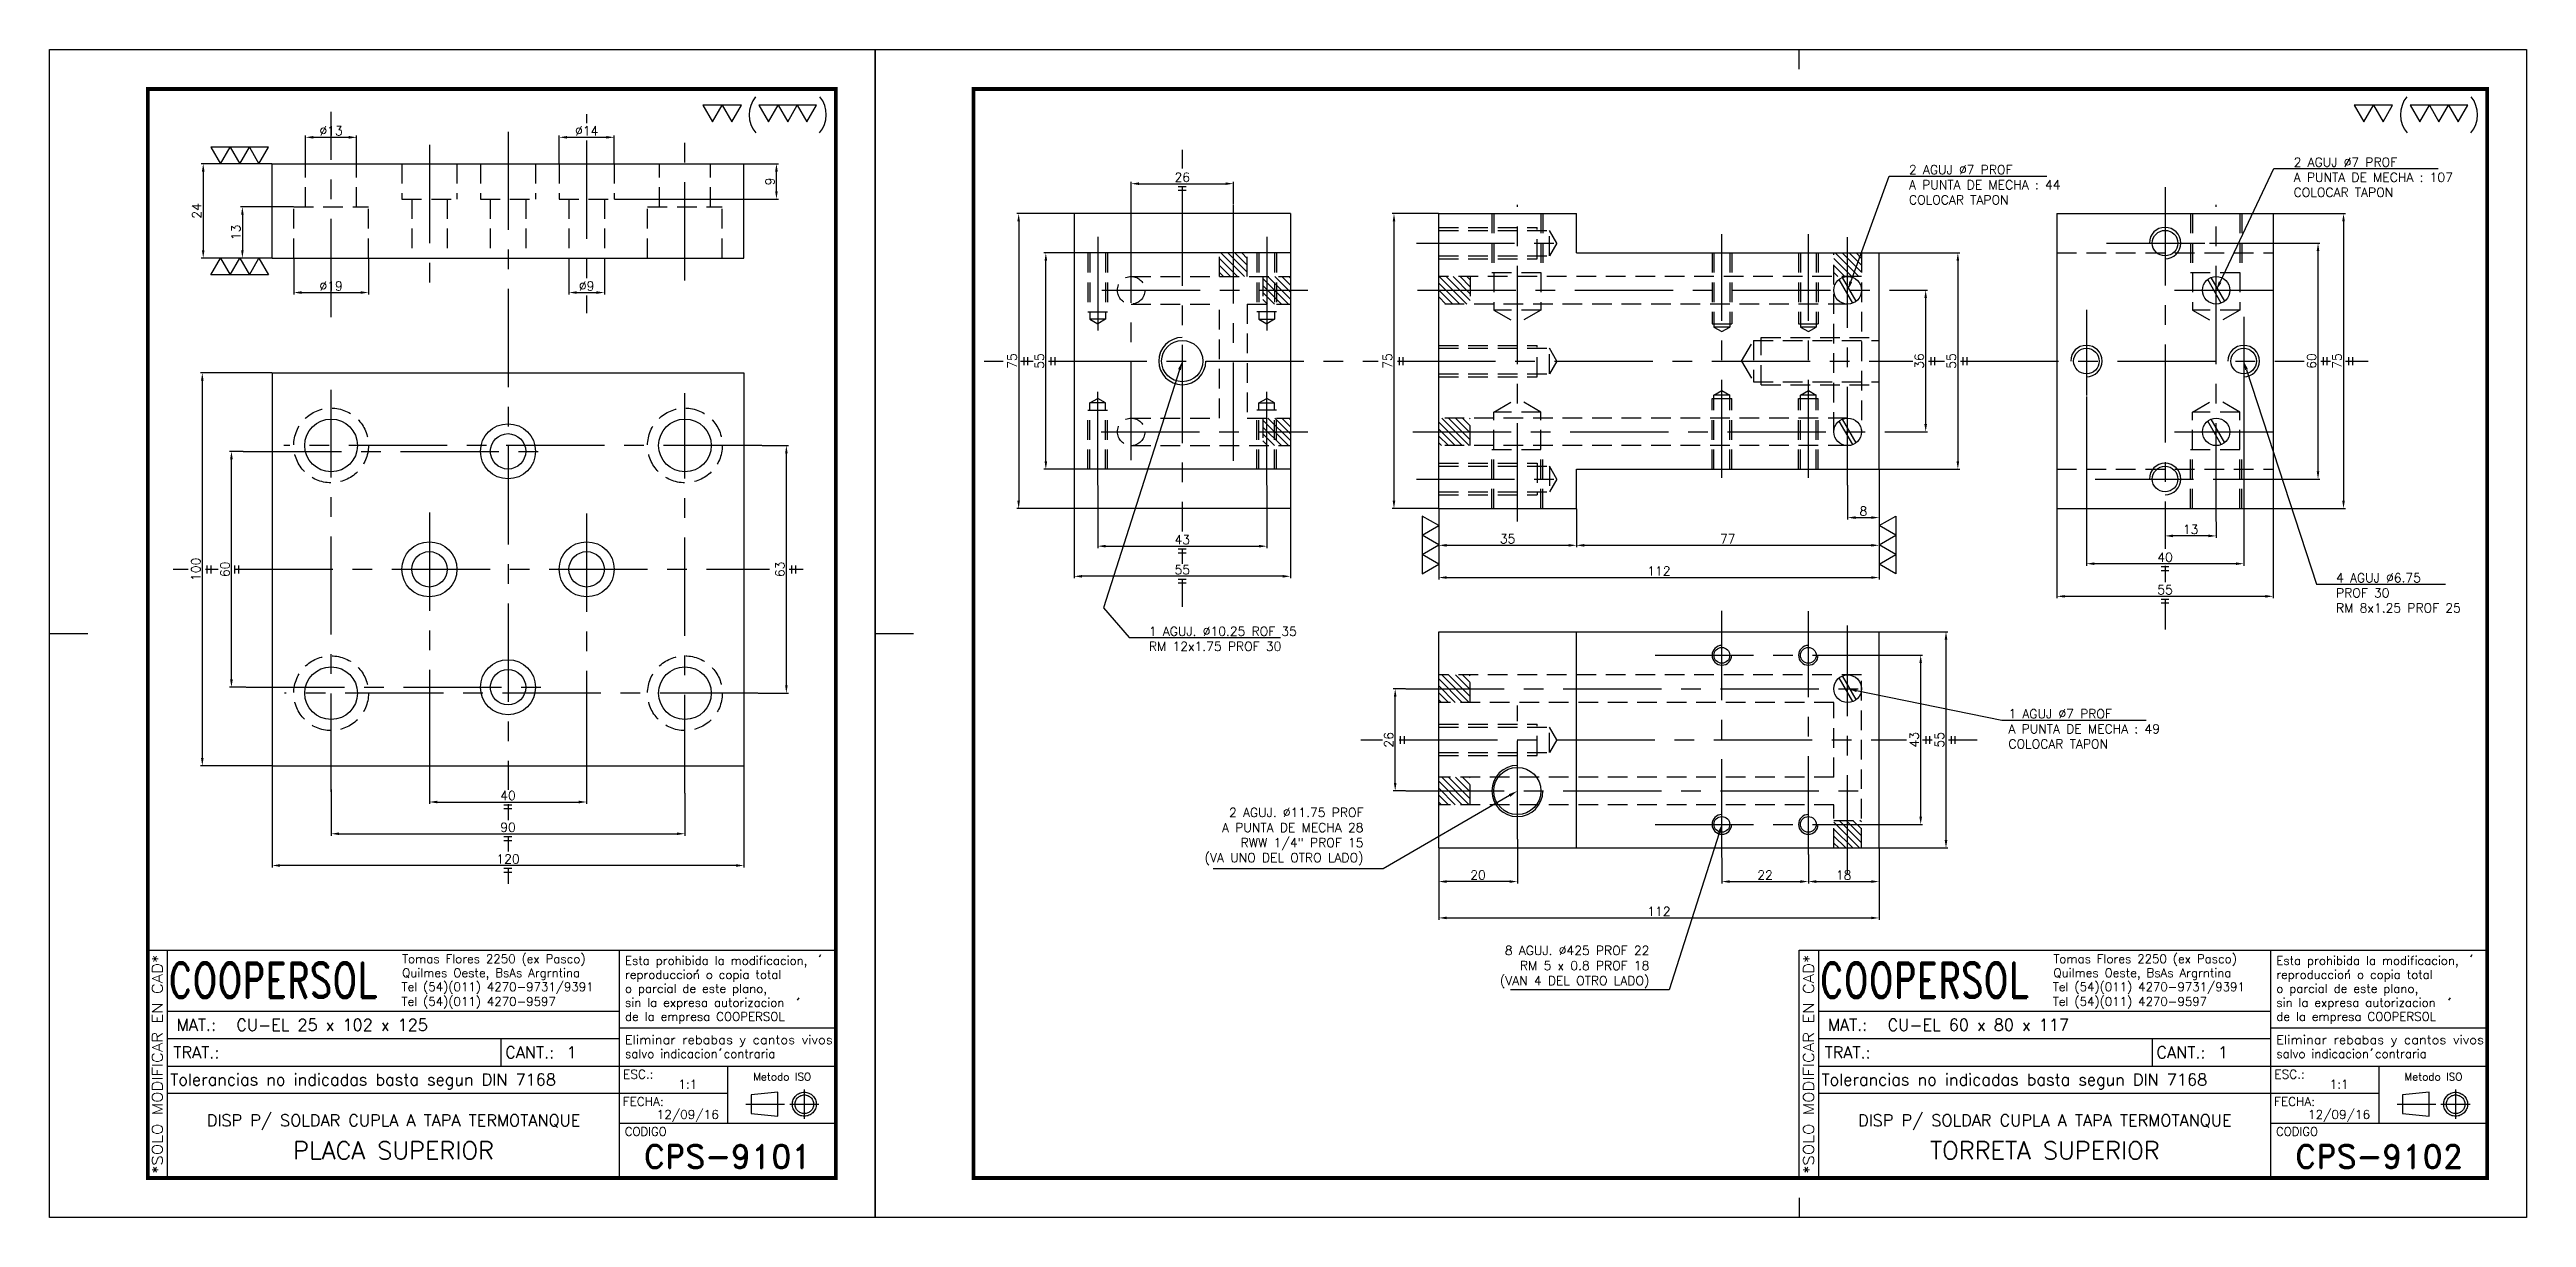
# Model space of a CAD drawing. Extents: x -21308 to -16735, y 11657 to 13517.
# Drawn here: x -21308 to -20678, y 12818 to 13115 of the extents above; entities that cross this region are included whole.
import ezdxf
from ezdxf import colors
from ezdxf.entities.mleader import LeaderData, LeaderLine
from ezdxf.enums import TextEntityAlignment as Align
from ezdxf.math import Vec2, Vec3

# ---------------------------------------------------------------- set-up
doc = ezdxf.new("R2010")
doc.units = 0
doc.header["$LTSCALE"] = 20
doc.header["$MEASUREMENT"] = 0
doc.linetypes.add('CENTER', pattern=[2, 1.25, -0.25, 0.25, -0.25])
doc.linetypes.add('HIDDEN', pattern=[0.375, 0.25, -0.125])
doc.layers.get('0').update_dxf_attribs({"linetype": 'CONTINUOUS'})
doc.layers.get('DEFPOINTS').update_dxf_attribs({"linetype": 'CONTINUOUS'})
for name, color, linetype in [('1', 1, 'CENTER'), ('CL', 1, 'CENTER'), ('CO', 3, 'CONTINUOUS'), ('FI', 1, 'CONTINUOUS'), ('OC', 1, 'HIDDEN')]:
    doc.layers.add(name, color=color, linetype=linetype)
doc.styles.add('ROMAND', font='ROMAND')
doc.styles.add('ROMANS', font='ROMANS.SHX')
doc.dimstyles.new('1', dxfattribs={"dimtxt": 2.3, "dimasz": 2, "dimexe": 0.5, "dimexo": 0.0625, "dimgap": 0.5, "dimtad": 1, "dimdec": 4, "dimdsep": 46, "dimtxsty": 'ROMANS', "dimcen": -2, "dimclrt": 7, "dimadec": 0, "dimazin": 0, "dimtfac": 0.869565, "dimtdec": 4, "dimtmove": 0, "dimatfit": 3, "dimfxl": 1, "dimtolj": 1, "dimarcsym": 0})
pattern_1 = [(135, (-8259.7046, 32491.983), (-0.883883476, -0.883883476), [])]
pattern_2 = [(135, (-8295.0338, 32491.983), (-0.883883476, -0.883883476), [])]

msp = doc.modelspace()

# ---------------------------------------------------------------- blocks, each defined once
blk = doc.blocks.new('A4G')
blk.add_line((0, 148.5), (9.75, 148.5))
blk.add_lwpolyline([(0, 297), (210, 297), (210, 0), (0, 0)], close=True)
at = {"const_width": 1}
blk.add_lwpolyline([(25, 287), (200, 287), (200, 10), (25, 10)], close=True, dxfattribs=at)
blk = doc.blocks.new('A3G')
for p, q in [((235, 292), (235, 297)), ((0, 148.5), (9.75, 148.5)), ((235, 5), (235, 0))]:
    blk.add_line(p, q)
blk.add_lwpolyline([(0, 297), (420, 297), (420, 0), (0, 0)], close=True)
at = {"const_width": 1}
blk.add_lwpolyline([(25, 287), (410, 287), (410, 10), (25, 10)], close=True, dxfattribs=at)
blk = doc.blocks.new('COOPERSOLROT-02')
for p, q in [((0, 58), (175, 58)), ((0, 0), (0, 58)), ((5, 0), (5, 58)), ((120, 0), (120, 58)), ((175, 0), (175, 58)), ((5, 42.5), (120, 42.5)), ((120, 38.19), (175, 38.19)), ((5, 35.5), (120, 35.5)), ((89.89, 28.5), (89.89, 35.5)), ((5, 28.5), (175, 28.5)), ((147.5, 14), (147.5, 28.5)), ((147.5, 21.5), (5, 21.5)), ((120, 14), (175, 14)), ((0, 0), (175, 0))]:
    blk.add_line(p, q)
at = {"color": 1, "linetype": 'CENTER'}
blk.add_line((166.98, 22.51), (166.98, 15.06), dxfattribs=at)
for points in [[(152.09, 18.79), (161.93, 18.79)], [(163.26, 18.79), (170.71, 18.79)]]:
    blk.add_lwpolyline(points, dxfattribs=at)
at = {"layer": '1'}
for points in [[(170.85, 56.26), (171.21, 56.85)], [(139.66, 52.43), (140.02, 53.02)], [(165.28, 45.22), (165.64, 45.81)], [(145.46, 32.42), (145.82, 33.01)]]:
    blk.add_lwpolyline(points, dxfattribs=at)
blk.add_lwpolyline([(160.25, 18.79), (160.25, 21.83), (153.47, 21.16), (153.47, 16.41), (160.25, 15.74)], close=True, dxfattribs=at)
for radius in [3.05, 2.37]:
    blk.add_circle((166.98, 18.79), radius, dxfattribs=at)
at = {"style": 'ROMANS', "width": 0.996387}
blk.add_text('*SOLO MODIFICAR EN CAD*', height=2.7, rotation=90, dxfattribs=at).set_placement((3.77, 1.09), (3.77, 56.81), align=Align.FIT)
at = {"style": 'ROMAND', "width": 0.75}
blk.add_text('COOPERSOL', height=9, dxfattribs=at).set_placement((5.26, 45.85))
at = {"style": 'ROMANS'}
for s, p in [('MAT.:', (7.32, 37.47)), ('TRAT.:', (6.5, 30.47)), ('CANT.:', (90.89, 30.47)), ('Tolerancias no indicadas basta segun DIN 7168', (5.7, 23.56))]:
    blk.add_text(s, height=3, dxfattribs=at).set_placement(p)
for tag, height, style, p in [('SUBCONJUNTO', 3, 'ROMANS', (62.5, 11.5)), ('CONJUNTO', 2.3, 'ROMANS', (62.5, 17.5)), ('DENOMINACION', 4.5, 'ROMANS', (62.5, 4.75)), ('COD-PLA', 6, 'ROMAND', (147.5, 5.5))]:
    blk.add_attdef(tag, text='', height=height, dxfattribs=dict(style=style)).set_placement(p, align=Align.MIDDLE)
at = {"layer": '1', "style": 'ROMANS'}
for s, height, p in [('Tomas Flores 2250 (ex Pasco)', 2.2, (64.69, 54.68)), ('Quilmes Oeste, BsAs Argrntina', 2.2, (64.69, 51.12)), ('Esta prohibida la modificacion,', 2.2, (121.36, 54.23)), ('reproduccion o copia total', 2.2, (121.36, 50.67)), ('Tel (54)(011) 4270-9731/9391', 2.2, (64.55, 47.56)), ('Tel (54)(011) 4270-9597', 2.2, (64.55, 43.83)), ('o parcial de este plano,', 2.2, (121.36, 47.11)), ('sin la expresa autorizacion ', 2.2, (121.36, 43.55)), ('de la empresa COOPERSOL', 2.2, (121.36, 39.99)), ('salvo indicacion contraria', 2.2, (121.36, 30.54)), ('ESC.:', 2.25, (120.89, 25.29)), ('FECHA:', 2.25, (120.81, 18.36)), ('CODIGO', 2.16, (121.33, 10.78))]:
    blk.add_text(s, height=height, dxfattribs=at).set_placement(p)
at = {"layer": '1', "style": 'ROMANS', "width": 0.96139}
blk.add_text('Eliminar rebabas y cantos vivos', height=2.2, dxfattribs=at).set_placement((121.34, 34.1), (174.21, 34.1), align=Align.FIT)
at = {"layer": '1', "style": 'ROMANS'}
blk.add_text('Metodo ISO', height=1.948, dxfattribs=at).set_placement((161.34, 25.77), align=Align.MIDDLE)
for tag, p in [('MAT', (22.51, 37.47)), ('TRAT', (22.51, 30.47)), ('CANT', (106.49, 30.47))]:
    blk.add_attdef(tag, p, '', height=3, dxfattribs=at)
for tag, p in [('ESC', (137.33, 22.73)), ('FECHA', (137.33, 15.06))]:
    blk.add_attdef(tag, text='', height=2.25, dxfattribs=at).set_placement(p, align=Align.CENTER)
blk = doc.blocks.new('*D96')
at = {"layer": 'CO', "color": 0, "lineweight": -2}
for p, q in [((-21258.78, 13013.24), (-21262.24, 13013.24)), ((-21261.74, 12955.24), (-21261.74, 13011.24)), ((-21258.08, 12953.24), (-21262.24, 12953.24))]:
    blk.add_line(p, q, dxfattribs=at)
at = {"layer": 'CO', "color": 0}
for points in [[(-21262.08, 13011.24), (-21261.41, 13011.24), (-21261.74, 13013.24)], [(-21262.08, 12955.24), (-21261.41, 12955.24), (-21261.74, 12953.24)]]:
    blk.add_solid(points, dxfattribs=at)
at = {"layer": 'DEFPOINTS', "color": 0}
for p in [(-21261.74, 13013.24), (-21258.72, 13013.24), (-21258.02, 12953.24)]:
    blk.add_point(p, dxfattribs=at)
at = {"layer": 'CO', "color": 7, "insert": (-21263.39, 12983.24), "char_height": 2.3, "attachment_point": 5, "rotation": 90, "style": 'ROMANS'}
blk.add_mtext('\\A1;60', dxfattribs=at)
blk = doc.blocks.new('*D97')
at = {"layer": 'CO', "color": 0, "lineweight": -2}
for p, q in [((-21251.45, 13033.24), (-21269.65, 13033.24)), ((-21269.15, 13031.24), (-21269.15, 12935.24)), ((-21251.45, 12933.24), (-21269.65, 12933.24))]:
    blk.add_line(p, q, dxfattribs=at)
at = {"layer": 'CO', "color": 0}
for points in [[(-21269.48, 13031.24), (-21268.82, 13031.24), (-21269.15, 13033.24)], [(-21269.48, 12935.24), (-21268.82, 12935.24), (-21269.15, 12933.24)]]:
    blk.add_solid(points, dxfattribs=at)
at = {"layer": 'DEFPOINTS', "color": 0}
for p in [(-21251.39, 13033.24), (-21269.15, 12933.24), (-21251.39, 12933.24)]:
    blk.add_point(p, dxfattribs=at)
at = {"layer": 'CO', "color": 7, "insert": (-21270.8, 12983.24), "char_height": 2.3, "attachment_point": 5, "rotation": 90, "style": 'ROMANS'}
blk.add_mtext('\\A1;100', dxfattribs=at)
blk = doc.blocks.new('*D98')
at = {"layer": 'CO', "color": 0, "lineweight": -2}
for p, q in [((-21211.39, 12937.38), (-21211.39, 12923.57)), ((-21171.39, 12937.38), (-21171.39, 12923.57)), ((-21209.39, 12924.07), (-21173.39, 12924.07))]:
    blk.add_line(p, q, dxfattribs=at)
at = {"layer": 'CO', "color": 0}
for points in [[(-21209.39, 12924.4), (-21209.39, 12923.73), (-21211.39, 12924.07)], [(-21173.39, 12924.4), (-21173.39, 12923.73), (-21171.39, 12924.07)]]:
    blk.add_solid(points, dxfattribs=at)
at = {"layer": 'DEFPOINTS', "color": 0}
for p in [(-21211.39, 12937.45), (-21171.39, 12937.45), (-21171.39, 12924.07)]:
    blk.add_point(p, dxfattribs=at)
at = {"layer": 'CO', "color": 7, "insert": (-21191.39, 12925.72), "char_height": 2.3, "attachment_point": 5, "style": 'ROMANS'}
blk.add_mtext('\\A1;40', dxfattribs=at)
blk = doc.blocks.new('*D99')
at = {"layer": 'CO', "color": 0, "lineweight": -2}
for p, q in [((-21236.39, 12927.26), (-21236.39, 12915.5)), ((-21146.39, 12926.28), (-21146.39, 12915.5)), ((-21234.39, 12916), (-21148.39, 12916))]:
    blk.add_line(p, q, dxfattribs=at)
at = {"layer": 'CO', "color": 0}
for points in [[(-21234.39, 12916.33), (-21234.39, 12915.67), (-21236.39, 12916)], [(-21148.39, 12916.33), (-21148.39, 12915.67), (-21146.39, 12916)]]:
    blk.add_solid(points, dxfattribs=at)
at = {"layer": 'DEFPOINTS', "color": 0}
for p in [(-21236.39, 12927.33), (-21146.39, 12926.34), (-21146.39, 12916)]:
    blk.add_point(p, dxfattribs=at)
at = {"layer": 'CO', "color": 7, "insert": (-21191.39, 12917.65), "char_height": 2.3, "attachment_point": 5, "style": 'ROMANS'}
blk.add_mtext('\\A1;90', dxfattribs=at)
blk = doc.blocks.new('*D100')
at = {"layer": 'CO', "color": 0, "lineweight": -2}
for p, q in [((-21251.39, 12933.18), (-21251.39, 12907.43)), ((-21131.39, 12933.18), (-21131.39, 12907.43)), ((-21133.39, 12907.93), (-21249.39, 12907.93))]:
    blk.add_line(p, q, dxfattribs=at)
at = {"layer": 'CO', "color": 0}
for points in [[(-21249.39, 12908.26), (-21249.39, 12907.59), (-21251.39, 12907.93)], [(-21133.39, 12908.26), (-21133.39, 12907.59), (-21131.39, 12907.93)]]:
    blk.add_solid(points, dxfattribs=at)
at = {"layer": 'DEFPOINTS', "color": 0}
for p in [(-21251.39, 12933.24), (-21131.39, 12933.24), (-21251.39, 12907.93)]:
    blk.add_point(p, dxfattribs=at)
at = {"layer": 'CO', "color": 7, "insert": (-21191.39, 12909.58), "char_height": 2.3, "attachment_point": 5, "style": 'ROMANS'}
blk.add_mtext('\\A1;120', dxfattribs=at)
blk = doc.blocks.new('*D101')
at = {"layer": 'CO', "color": 0, "lineweight": -2}
for p, q in [((-21126.79, 13014.74), (-21120.09, 13014.74)), ((-21120.59, 12953.74), (-21120.59, 13012.74)), ((-21127.75, 12951.74), (-21120.09, 12951.74))]:
    blk.add_line(p, q, dxfattribs=at)
at = {"layer": 'CO', "color": 0}
for points in [[(-21120.92, 13012.74), (-21120.26, 13012.74), (-21120.59, 13014.74)], [(-21120.92, 12953.74), (-21120.26, 12953.74), (-21120.59, 12951.74)]]:
    blk.add_solid(points, dxfattribs=at)
at = {"layer": 'DEFPOINTS', "color": 0}
for p in [(-21126.85, 13014.74), (-21120.59, 13014.74), (-21127.82, 12951.74)]:
    blk.add_point(p, dxfattribs=at)
at = {"layer": 'CO', "color": 7, "insert": (-21122.24, 12983.24), "char_height": 2.3, "attachment_point": 5, "rotation": 90, "style": 'ROMANS'}
blk.add_mtext('\\A1;63', dxfattribs=at)
blk = doc.blocks.new('*D102')
at = {"layer": 'CO', "color": 0, "lineweight": -2}
for p, q in [((-21251.45, 13086.4), (-21269.42, 13086.4)), ((-21268.92, 13084.4), (-21268.92, 13064.4)), ((-21251.45, 13062.4), (-21269.42, 13062.4))]:
    blk.add_line(p, q, dxfattribs=at)
at = {"layer": 'CO', "color": 0}
for points in [[(-21269.25, 13084.4), (-21268.58, 13084.4), (-21268.92, 13086.4)], [(-21269.25, 13064.4), (-21268.58, 13064.4), (-21268.92, 13062.4)]]:
    blk.add_solid(points, dxfattribs=at)
at = {"layer": 'DEFPOINTS', "color": 0}
for p in [(-21251.39, 13086.4), (-21268.92, 13062.4), (-21251.39, 13062.4)]:
    blk.add_point(p, dxfattribs=at)
at = {"layer": 'CO', "color": 7, "insert": (-21270.57, 13074.4), "char_height": 2.3, "attachment_point": 5, "rotation": 90, "style": 'ROMANS'}
blk.add_mtext('\\A1;24', dxfattribs=at)
blk = doc.blocks.new('*D103')
at = {"layer": 'CO', "color": 0, "lineweight": -2}
for p, q in [((-21245.95, 13075.4), (-21259.46, 13075.4)), ((-21258.96, 13073.4), (-21258.96, 13064.4)), ((-21251.45, 13062.4), (-21259.46, 13062.4))]:
    blk.add_line(p, q, dxfattribs=at)
at = {"layer": 'CO', "color": 0}
for points in [[(-21259.29, 13073.4), (-21258.63, 13073.4), (-21258.96, 13075.4)], [(-21259.29, 13064.4), (-21258.63, 13064.4), (-21258.96, 13062.4)]]:
    blk.add_solid(points, dxfattribs=at)
at = {"layer": 'DEFPOINTS', "color": 0}
for p in [(-21245.89, 13075.4), (-21258.96, 13062.4), (-21251.39, 13062.4)]:
    blk.add_point(p, dxfattribs=at)
at = {"layer": 'CO', "color": 7, "insert": (-21260.61, 13068.9), "char_height": 2.3, "attachment_point": 5, "rotation": 90, "style": 'ROMANS'}
blk.add_mtext('\\A1;13', dxfattribs=at)
blk = doc.blocks.new('*D104')
at = {"layer": 'CO', "color": 0, "lineweight": -2}
for p, q in [((-21131.33, 13086.4), (-21122.62, 13086.4)), ((-21123.12, 13079.4), (-21123.12, 13084.4)), ((-21164.33, 13077.4), (-21122.62, 13077.4))]:
    blk.add_line(p, q, dxfattribs=at)
at = {"layer": 'CO', "color": 0}
for points in [[(-21123.45, 13084.4), (-21122.79, 13084.4), (-21123.12, 13086.4)], [(-21123.45, 13079.4), (-21122.79, 13079.4), (-21123.12, 13077.4)]]:
    blk.add_solid(points, dxfattribs=at)
at = {"layer": 'DEFPOINTS', "color": 0}
for p in [(-21131.39, 13086.4), (-21123.12, 13086.4), (-21164.39, 13077.4)]:
    blk.add_point(p, dxfattribs=at)
at = {"layer": 'CO', "color": 7, "insert": (-21124.77, 13081.9), "char_height": 2.3, "attachment_point": 5, "rotation": 90, "style": 'ROMANS'}
blk.add_mtext('\\A1;9', dxfattribs=at)
blk = doc.blocks.new('*D105')
at = {"layer": 'CO', "color": 0, "lineweight": -2}
for p, q in [((-21245.89, 13062.33), (-21245.89, 13053.13)), ((-21226.89, 13062.33), (-21226.89, 13053.13)), ((-21243.89, 13053.63), (-21228.89, 13053.63))]:
    blk.add_line(p, q, dxfattribs=at)
at = {"layer": 'CO', "color": 0}
for points in [[(-21243.89, 13053.96), (-21243.89, 13053.29), (-21245.89, 13053.63)], [(-21228.89, 13053.96), (-21228.89, 13053.29), (-21226.89, 13053.63)]]:
    blk.add_solid(points, dxfattribs=at)
at = {"layer": 'DEFPOINTS', "color": 0}
for p in [(-21245.89, 13062.4), (-21226.89, 13062.4), (-21226.89, 13053.63)]:
    blk.add_point(p, dxfattribs=at)
at = {"layer": 'CO', "color": 7, "insert": (-21236.39, 13055.28), "char_height": 2.3, "attachment_point": 5, "style": 'ROMANS'}
blk.add_mtext('\\A1;%%C19', dxfattribs=at)
blk = doc.blocks.new('*D106')
at = {"layer": 'CO', "color": 0, "lineweight": -2}
for p, q in [((-21242.89, 13086.46), (-21242.89, 13093.6)), ((-21240.89, 13093.1), (-21231.89, 13093.1)), ((-21229.89, 13086.46), (-21229.89, 13093.6))]:
    blk.add_line(p, q, dxfattribs=at)
at = {"layer": 'CO', "color": 0}
for points in [[(-21240.89, 13093.44), (-21240.89, 13092.77), (-21242.89, 13093.1)], [(-21231.89, 13093.44), (-21231.89, 13092.77), (-21229.89, 13093.1)]]:
    blk.add_solid(points, dxfattribs=at)
at = {"layer": 'DEFPOINTS', "color": 0}
for p in [(-21229.89, 13093.1), (-21242.89, 13086.4), (-21229.89, 13086.4)]:
    blk.add_point(p, dxfattribs=at)
at = {"layer": 'CO', "color": 7, "insert": (-21236.39, 13094.75), "char_height": 2.3, "attachment_point": 5, "style": 'ROMANS'}
blk.add_mtext('\\A1;%%C13', dxfattribs=at)
blk = doc.blocks.new('*D107')
at = {"layer": 'CO', "color": 0, "lineweight": -2}
for p, q in [((-21178.39, 13086.46), (-21178.39, 13093.6)), ((-21176.39, 13093.1), (-21166.39, 13093.1)), ((-21164.39, 13086.46), (-21164.39, 13093.6))]:
    blk.add_line(p, q, dxfattribs=at)
at = {"layer": 'CO', "color": 0}
for points in [[(-21176.39, 13093.44), (-21176.39, 13092.77), (-21178.39, 13093.1)], [(-21166.39, 13093.44), (-21166.39, 13092.77), (-21164.39, 13093.1)]]:
    blk.add_solid(points, dxfattribs=at)
at = {"layer": 'DEFPOINTS', "color": 0}
for p in [(-21164.39, 13093.1), (-21178.39, 13086.4), (-21164.39, 13086.4)]:
    blk.add_point(p, dxfattribs=at)
at = {"layer": 'CO', "color": 7, "insert": (-21171.39, 13094.75), "char_height": 2.3, "attachment_point": 5, "style": 'ROMANS'}
blk.add_mtext('\\A1;%%C14', dxfattribs=at)
blk = doc.blocks.new('*D108')
at = {"layer": 'CO', "color": 0, "lineweight": -2}
for p, q in [((-21175.89, 13062.33), (-21175.89, 13053.13)), ((-21166.89, 13062.33), (-21166.89, 13053.13)), ((-21173.89, 13053.63), (-21168.89, 13053.63))]:
    blk.add_line(p, q, dxfattribs=at)
at = {"layer": 'CO', "color": 0}
for points in [[(-21173.89, 13053.96), (-21173.89, 13053.29), (-21175.89, 13053.63)], [(-21168.89, 13053.96), (-21168.89, 13053.29), (-21166.89, 13053.63)]]:
    blk.add_solid(points, dxfattribs=at)
at = {"layer": 'DEFPOINTS', "color": 0}
for p in [(-21175.89, 13062.4), (-21166.89, 13062.4), (-21166.89, 13053.63)]:
    blk.add_point(p, dxfattribs=at)
at = {"layer": 'CO', "color": 7, "insert": (-21171.39, 13055.28), "char_height": 2.3, "attachment_point": 5, "style": 'ROMANS'}
blk.add_mtext('\\A1;%%C9', dxfattribs=at)
blk = doc.blocks.new('*D109')
at = {"layer": 'CO', "color": 0, "lineweight": -2}
for p, q in [((-20838.08, 12961.38), (-20831.58, 12961.38)), ((-20832.08, 12920.38), (-20832.08, 12959.38)), ((-20838.83, 12918.38), (-20831.58, 12918.38))]:
    blk.add_line(p, q, dxfattribs=at)
at = {"layer": 'CO', "color": 0}
for points in [[(-20832.42, 12959.38), (-20831.75, 12959.38), (-20832.08, 12961.38)], [(-20832.42, 12920.38), (-20831.75, 12920.38), (-20832.08, 12918.38)]]:
    blk.add_solid(points, dxfattribs=at)
at = {"layer": 'DEFPOINTS', "color": 0}
for p in [(-20838.14, 12961.38), (-20832.08, 12961.38), (-20838.9, 12918.38)]:
    blk.add_point(p, dxfattribs=at)
at = {"layer": 'CO', "color": 7, "insert": (-20833.73, 12939.88), "char_height": 2.3, "attachment_point": 5, "rotation": 90, "style": 'ROMANS'}
blk.add_mtext('\\A1;43', dxfattribs=at)
blk = doc.blocks.new('*D110')
at = {"layer": 'CO', "color": 0, "lineweight": -2}
for p, q in [((-20842.6, 12967.38), (-20825.15, 12967.38)), ((-20825.65, 12965.38), (-20825.65, 12914.38)), ((-20842.6, 12912.38), (-20825.15, 12912.38))]:
    blk.add_line(p, q, dxfattribs=at)
at = {"layer": 'CO', "color": 0}
for points in [[(-20825.98, 12965.38), (-20825.31, 12965.38), (-20825.65, 12967.38)], [(-20825.98, 12914.38), (-20825.31, 12914.38), (-20825.65, 12912.38)]]:
    blk.add_solid(points, dxfattribs=at)
at = {"layer": 'DEFPOINTS', "color": 0}
for p in [(-20842.66, 12967.38), (-20842.66, 12912.38), (-20825.65, 12912.38)]:
    blk.add_point(p, dxfattribs=at)
at = {"layer": 'CO', "color": 7, "insert": (-20827.3, 12939.88), "char_height": 2.3, "attachment_point": 5, "rotation": 90, "style": 'ROMANS'}
blk.add_mtext('\\A1;55', dxfattribs=at)
blk = doc.blocks.new('*D111')
at = {"layer": 'CO', "color": 0, "lineweight": -2}
for p, q in [((-20963.08, 12952.88), (-20966.24, 12952.88)), ((-20965.74, 12928.88), (-20965.74, 12950.88)), ((-20963.08, 12926.88), (-20966.24, 12926.88))]:
    blk.add_line(p, q, dxfattribs=at)
at = {"layer": 'CO', "color": 0}
for points in [[(-20966.07, 12950.88), (-20965.41, 12950.88), (-20965.74, 12952.88)], [(-20966.07, 12928.88), (-20965.41, 12928.88), (-20965.74, 12926.88)]]:
    blk.add_solid(points, dxfattribs=at)
at = {"layer": 'DEFPOINTS', "color": 0}
for p in [(-20965.74, 12952.88), (-20963.01, 12952.88), (-20963.01, 12926.88)]:
    blk.add_point(p, dxfattribs=at)
at = {"layer": 'CO', "color": 7, "insert": (-20967.39, 12939.88), "char_height": 2.3, "attachment_point": 5, "rotation": 90, "style": 'ROMANS'}
blk.add_mtext('\\A1;26', dxfattribs=at)
blk = doc.blocks.new('*D112')
at = {"layer": 'CO', "color": 0, "lineweight": -2}
for p, q in [((-20954.66, 12998.63), (-20954.66, 12988.85)), ((-20919.66, 12998.63), (-20919.66, 12988.85)), ((-20952.66, 12989.35), (-20921.66, 12989.35))]:
    blk.add_line(p, q, dxfattribs=at)
at = {"layer": 'CO', "color": 0}
for points in [[(-20952.66, 12989.68), (-20952.66, 12989.01), (-20954.66, 12989.35)], [(-20921.66, 12989.68), (-20921.66, 12989.01), (-20919.66, 12989.35)]]:
    blk.add_solid(points, dxfattribs=at)
at = {"layer": 'DEFPOINTS', "color": 0}
for p in [(-20954.66, 12998.7), (-20919.66, 12998.7), (-20919.66, 12989.35)]:
    blk.add_point(p, dxfattribs=at)
at = {"layer": 'CO', "color": 7, "insert": (-20937.16, 12991), "char_height": 2.3, "attachment_point": 5, "style": 'ROMANS'}
blk.add_mtext('\\A1;35', dxfattribs=at)
blk = doc.blocks.new('*D113')
at = {"layer": 'CO', "color": 0, "lineweight": -2}
for p, q in [((-20842.66, 13008.63), (-20842.66, 12988.85)), ((-20919.66, 12998.63), (-20919.66, 12988.85)), ((-20917.66, 12989.35), (-20844.66, 12989.35))]:
    blk.add_line(p, q, dxfattribs=at)
at = {"layer": 'CO', "color": 0}
for points in [[(-20917.66, 12989.68), (-20917.66, 12989.01), (-20919.66, 12989.35)], [(-20844.66, 12989.68), (-20844.66, 12989.01), (-20842.66, 12989.35)]]:
    blk.add_solid(points, dxfattribs=at)
at = {"layer": 'DEFPOINTS', "color": 0}
for p in [(-20842.66, 13008.7), (-20919.66, 12998.7), (-20842.66, 12989.35)]:
    blk.add_point(p, dxfattribs=at)
at = {"layer": 'CO', "color": 7, "insert": (-20881.16, 12991), "char_height": 2.3, "attachment_point": 5, "style": 'ROMANS'}
blk.add_mtext('\\A1;77', dxfattribs=at)
blk = doc.blocks.new('*D114')
at = {"layer": 'CO', "color": 0, "lineweight": -2}
for p, q in [((-20842.66, 13008.63), (-20842.66, 12980.65)), ((-20954.66, 12998.63), (-20954.66, 12980.65)), ((-20952.66, 12981.15), (-20844.66, 12981.15))]:
    blk.add_line(p, q, dxfattribs=at)
at = {"layer": 'CO', "color": 0}
for points in [[(-20952.66, 12981.48), (-20952.66, 12980.82), (-20954.66, 12981.15)], [(-20844.66, 12981.48), (-20844.66, 12980.82), (-20842.66, 12981.15)]]:
    blk.add_solid(points, dxfattribs=at)
at = {"layer": 'DEFPOINTS', "color": 0}
for p in [(-20842.66, 13008.7), (-20954.66, 12998.7), (-20842.66, 12981.15)]:
    blk.add_point(p, dxfattribs=at)
at = {"layer": 'CO', "color": 7, "insert": (-20898.66, 12982.8), "char_height": 2.3, "attachment_point": 5, "style": 'ROMANS'}
blk.add_mtext('\\A1;112', dxfattribs=at)
blk = doc.blocks.new('*D115')
at = {"layer": 'CO', "color": 0, "lineweight": -2}
for p, q in [((-20758.64, 13066.2), (-20730.52, 13066.2)), ((-20731.02, 13008.2), (-20731.02, 13064.2)), ((-20754.7, 13006.2), (-20730.52, 13006.2))]:
    blk.add_line(p, q, dxfattribs=at)
at = {"layer": 'CO', "color": 0}
for points in [[(-20731.36, 13064.2), (-20730.69, 13064.2), (-20731.02, 13066.2)], [(-20731.36, 13008.2), (-20730.69, 13008.2), (-20731.02, 13006.2)]]:
    blk.add_solid(points, dxfattribs=at)
at = {"layer": 'DEFPOINTS', "color": 0}
for p in [(-20758.7, 13066.2), (-20731.02, 13066.2), (-20754.76, 13006.2)]:
    blk.add_point(p, dxfattribs=at)
at = {"layer": 'CO', "color": 7, "insert": (-20732.67, 13036.2), "char_height": 2.3, "attachment_point": 5, "rotation": 90, "style": 'ROMANS'}
blk.add_mtext('\\A1;60', dxfattribs=at)
blk = doc.blocks.new('*D116')
at = {"layer": 'CO', "color": 0, "lineweight": -2}
for p, q in [((-20742.36, 13073.7), (-20724.04, 13073.7)), ((-20724.54, 13071.7), (-20724.54, 13000.7)), ((-20742.36, 12998.7), (-20724.04, 12998.7))]:
    blk.add_line(p, q, dxfattribs=at)
at = {"layer": 'CO', "color": 0}
for points in [[(-20724.87, 13071.7), (-20724.2, 13071.7), (-20724.54, 13073.7)], [(-20724.87, 13000.7), (-20724.2, 13000.7), (-20724.54, 12998.7)]]:
    blk.add_solid(points, dxfattribs=at)
at = {"layer": 'DEFPOINTS', "color": 0}
for p in [(-20742.42, 13073.7), (-20742.42, 12998.7), (-20724.54, 12998.7)]:
    blk.add_point(p, dxfattribs=at)
at = {"layer": 'CO', "color": 7, "insert": (-20726.19, 13036.2), "char_height": 2.3, "attachment_point": 5, "rotation": 90, "style": 'ROMANS'}
blk.add_mtext('\\A1;75', dxfattribs=at)
blk = doc.blocks.new('*D117')
at = {"layer": 'CO', "color": 0, "lineweight": -2}
for p, q in [((-20789.92, 13027.18), (-20789.92, 12984.17)), ((-20749.92, 13027.18), (-20749.92, 12984.17)), ((-20751.92, 12984.67), (-20787.92, 12984.67))]:
    blk.add_line(p, q, dxfattribs=at)
at = {"layer": 'CO', "color": 0}
for points in [[(-20787.92, 12985.01), (-20787.92, 12984.34), (-20789.92, 12984.67)], [(-20751.92, 12985.01), (-20751.92, 12984.34), (-20749.92, 12984.67)]]:
    blk.add_solid(points, dxfattribs=at)
at = {"layer": 'DEFPOINTS', "color": 0}
for p in [(-20789.92, 13027.24), (-20749.92, 13027.24), (-20789.92, 12984.67)]:
    blk.add_point(p, dxfattribs=at)
at = {"layer": 'CO', "color": 7, "insert": (-20769.92, 12986.32), "char_height": 2.3, "attachment_point": 5, "style": 'ROMANS'}
blk.add_mtext('\\A1;40', dxfattribs=at)
blk = doc.blocks.new('*D118')
at = {"layer": 'CO', "color": 0, "lineweight": -2}
for p, q in [((-20797.42, 12998.63), (-20797.42, 12975.88)), ((-20742.42, 12998.63), (-20742.42, 12975.88)), ((-20795.42, 12976.38), (-20744.42, 12976.38))]:
    blk.add_line(p, q, dxfattribs=at)
at = {"layer": 'CO', "color": 0}
for points in [[(-20795.42, 12976.71), (-20795.42, 12976.04), (-20797.42, 12976.38)], [(-20744.42, 12976.71), (-20744.42, 12976.04), (-20742.42, 12976.38)]]:
    blk.add_solid(points, dxfattribs=at)
at = {"layer": 'DEFPOINTS', "color": 0}
for p in [(-20797.42, 12998.7), (-20742.42, 12998.7), (-20742.42, 12976.38)]:
    blk.add_point(p, dxfattribs=at)
at = {"layer": 'CO', "color": 7, "insert": (-20769.92, 12978.03), "char_height": 2.3, "attachment_point": 5, "style": 'ROMANS'}
blk.add_mtext('\\A1;55', dxfattribs=at)
blk = doc.blocks.new('*D119')
at = {"layer": 'CO', "color": 0, "lineweight": -2}
for p, q in [((-20769.92, 12993.81), (-20769.92, 12991.24)), ((-20758.92, 12991.74), (-20767.92, 12991.74)), ((-20756.92, 12995.34), (-20756.92, 12991.24))]:
    blk.add_line(p, q, dxfattribs=at)
at = {"layer": 'CO', "color": 0}
for points in [[(-20767.92, 12992.08), (-20767.92, 12991.41), (-20769.92, 12991.74)], [(-20758.92, 12992.08), (-20758.92, 12991.41), (-20756.92, 12991.74)]]:
    blk.add_solid(points, dxfattribs=at)
at = {"layer": 'DEFPOINTS', "color": 0}
for p in [(-20769.92, 12993.87), (-20769.92, 12991.74), (-20756.92, 12995.4)]:
    blk.add_point(p, dxfattribs=at)
at = {"layer": 'CO', "color": 7, "insert": (-20763.42, 12993.39), "char_height": 2.3, "attachment_point": 5, "style": 'ROMANS'}
blk.add_mtext('\\A1;13', dxfattribs=at)
blk = doc.blocks.new('*D120')
at = {"layer": 'CO', "color": 0, "lineweight": -2}
for p, q in [((-20954.66, 12912.32), (-20954.66, 12903.34)), ((-20934.66, 12914.58), (-20934.66, 12903.34)), ((-20936.66, 12903.84), (-20952.66, 12903.84))]:
    blk.add_line(p, q, dxfattribs=at)
at = {"layer": 'CO', "color": 0}
for points in [[(-20952.66, 12904.17), (-20952.66, 12903.5), (-20954.66, 12903.84)], [(-20936.66, 12904.17), (-20936.66, 12903.5), (-20934.66, 12903.84)]]:
    blk.add_solid(points, dxfattribs=at)
at = {"layer": 'DEFPOINTS', "color": 0}
for p in [(-20954.66, 12912.38), (-20934.66, 12914.65), (-20954.66, 12903.84)]:
    blk.add_point(p, dxfattribs=at)
at = {"layer": 'CO', "color": 7, "insert": (-20944.66, 12905.49), "char_height": 2.3, "attachment_point": 5, "style": 'ROMANS'}
blk.add_mtext('\\A1;20', dxfattribs=at)
blk = doc.blocks.new('*D121')
at = {"layer": 'CO', "color": 0, "lineweight": -2}
for p, q in [((-20882.66, 12909.87), (-20882.66, 12903.34)), ((-20860.66, 12910.68), (-20860.66, 12903.34)), ((-20880.66, 12903.84), (-20862.66, 12903.84))]:
    blk.add_line(p, q, dxfattribs=at)
at = {"layer": 'CO', "color": 0}
for points in [[(-20880.66, 12904.17), (-20880.66, 12903.5), (-20882.66, 12903.84)], [(-20862.66, 12904.17), (-20862.66, 12903.5), (-20860.66, 12903.84)]]:
    blk.add_solid(points, dxfattribs=at)
at = {"layer": 'DEFPOINTS', "color": 0}
for p in [(-20882.66, 12909.94), (-20860.66, 12910.74), (-20860.66, 12903.84)]:
    blk.add_point(p, dxfattribs=at)
at = {"layer": 'CO', "color": 7, "insert": (-20871.66, 12905.49), "char_height": 2.3, "attachment_point": 5, "style": 'ROMANS'}
blk.add_mtext('\\A1;22', dxfattribs=at)
blk = doc.blocks.new('*D122')
at = {"layer": 'CO', "color": 0, "lineweight": -2}
for p, q in [((-20860.66, 12910.62), (-20860.66, 12903.34)), ((-20842.66, 12912.32), (-20842.66, 12903.34)), ((-20858.66, 12903.84), (-20844.66, 12903.84))]:
    blk.add_line(p, q, dxfattribs=at)
at = {"layer": 'CO', "color": 0}
for points in [[(-20858.66, 12904.17), (-20858.66, 12903.5), (-20860.66, 12903.84)], [(-20844.66, 12904.17), (-20844.66, 12903.5), (-20842.66, 12903.84)]]:
    blk.add_solid(points, dxfattribs=at)
at = {"layer": 'DEFPOINTS', "color": 0}
for p in [(-20860.66, 12910.68), (-20842.66, 12912.38), (-20842.66, 12903.84)]:
    blk.add_point(p, dxfattribs=at)
at = {"layer": 'CO', "color": 7, "insert": (-20851.66, 12905.49), "char_height": 2.3, "attachment_point": 5, "style": 'ROMANS'}
blk.add_mtext('\\A1;18', dxfattribs=at)
blk = doc.blocks.new('*D123')
at = {"layer": 'CO', "color": 0, "lineweight": -2}
for p, q in [((-20850.66, 13004.61), (-20850.66, 12995.9)), ((-20842.66, 13008.57), (-20842.66, 12995.9)), ((-20848.66, 12996.4), (-20844.66, 12996.4))]:
    blk.add_line(p, q, dxfattribs=at)
at = {"layer": 'CO', "color": 0}
for points in [[(-20848.66, 12996.73), (-20848.66, 12996.06), (-20850.66, 12996.4)], [(-20844.66, 12996.73), (-20844.66, 12996.06), (-20842.66, 12996.4)]]:
    blk.add_solid(points, dxfattribs=at)
at = {"layer": 'DEFPOINTS', "color": 0}
for p in [(-20850.66, 13004.67), (-20842.66, 13008.63), (-20842.66, 12996.4)]:
    blk.add_point(p, dxfattribs=at)
at = {"layer": 'CO', "color": 7, "insert": (-20846.66, 12998.05), "char_height": 2.3, "attachment_point": 5, "style": 'ROMANS'}
blk.add_mtext('\\A1;8', dxfattribs=at)
blk = doc.blocks.new('*D124')
at = {"layer": 'CO', "color": 0, "lineweight": -2}
for p, q in [((-20838.28, 13054.2), (-20830.31, 13054.2)), ((-20830.81, 13020.2), (-20830.81, 13052.2)), ((-20838.28, 13018.2), (-20830.31, 13018.2))]:
    blk.add_line(p, q, dxfattribs=at)
at = {"layer": 'CO', "color": 0}
for points in [[(-20831.15, 13052.2), (-20830.48, 13052.2), (-20830.81, 13054.2)], [(-20831.15, 13020.2), (-20830.48, 13020.2), (-20830.81, 13018.2)]]:
    blk.add_solid(points, dxfattribs=at)
at = {"layer": 'DEFPOINTS', "color": 0}
for p in [(-20838.34, 13054.2), (-20830.81, 13054.2), (-20838.34, 13018.2)]:
    blk.add_point(p, dxfattribs=at)
at = {"layer": 'CO', "color": 7, "insert": (-20832.46, 13036.2), "char_height": 2.3, "attachment_point": 5, "rotation": 90, "style": 'ROMANS'}
blk.add_mtext('\\A1;36', dxfattribs=at)
blk = doc.blocks.new('*D125')
at = {"layer": 'CO', "color": 0, "lineweight": -2}
for p, q in [((-20842.6, 13063.7), (-20822.13, 13063.7)), ((-20822.63, 13061.7), (-20822.63, 13010.7)), ((-20842.6, 13008.7), (-20822.13, 13008.7))]:
    blk.add_line(p, q, dxfattribs=at)
at = {"layer": 'CO', "color": 0}
for points in [[(-20822.96, 13061.7), (-20822.29, 13061.7), (-20822.63, 13063.7)], [(-20822.96, 13010.7), (-20822.29, 13010.7), (-20822.63, 13008.7)]]:
    blk.add_solid(points, dxfattribs=at)
at = {"layer": 'DEFPOINTS', "color": 0}
for p in [(-20842.66, 13063.7), (-20842.66, 13008.7), (-20822.63, 13008.7)]:
    blk.add_point(p, dxfattribs=at)
at = {"layer": 'CO', "color": 7, "insert": (-20824.28, 13036.2), "char_height": 2.3, "attachment_point": 5, "rotation": 90, "style": 'ROMANS'}
blk.add_mtext('\\A1;55', dxfattribs=at)
blk = doc.blocks.new('*D126')
at = {"layer": 'CO', "color": 0, "lineweight": -2}
for p, q in [((-20954.72, 13073.7), (-20966.55, 13073.7)), ((-20966.05, 13071.7), (-20966.05, 13000.7)), ((-20954.72, 12998.7), (-20966.55, 12998.7))]:
    blk.add_line(p, q, dxfattribs=at)
at = {"layer": 'CO', "color": 0}
for points in [[(-20966.38, 13071.7), (-20965.72, 13071.7), (-20966.05, 13073.7)], [(-20966.38, 13000.7), (-20965.72, 13000.7), (-20966.05, 12998.7)]]:
    blk.add_solid(points, dxfattribs=at)
at = {"layer": 'DEFPOINTS', "color": 0}
for p in [(-20954.66, 13073.7), (-20966.05, 12998.7), (-20954.66, 12998.7)]:
    blk.add_point(p, dxfattribs=at)
at = {"layer": 'CO', "color": 7, "insert": (-20967.7, 13036.2), "char_height": 2.3, "attachment_point": 5, "rotation": 90, "style": 'ROMANS'}
blk.add_mtext('\\A1;75', dxfattribs=at)
blk = doc.blocks.new('*D127')
at = {"layer": 'CO', "color": 0, "lineweight": -2}
for p, q in [((-21047.4, 12998.63), (-21047.4, 12980.97)), ((-20992.4, 12998.63), (-20992.4, 12980.97)), ((-20994.4, 12981.47), (-21045.4, 12981.47))]:
    blk.add_line(p, q, dxfattribs=at)
at = {"layer": 'CO', "color": 0}
for points in [[(-21045.4, 12981.8), (-21045.4, 12981.13), (-21047.4, 12981.47)], [(-20994.4, 12981.8), (-20994.4, 12981.13), (-20992.4, 12981.47)]]:
    blk.add_solid(points, dxfattribs=at)
at = {"layer": 'DEFPOINTS', "color": 0}
for p in [(-21047.4, 12998.7), (-20992.4, 12998.7), (-21047.4, 12981.47)]:
    blk.add_point(p, dxfattribs=at)
at = {"layer": 'CO', "color": 7, "insert": (-21019.9, 12983.12), "char_height": 2.3, "attachment_point": 5, "style": 'ROMANS'}
blk.add_mtext('\\A1;55', dxfattribs=at)
blk = doc.blocks.new('*D128')
at = {"layer": 'CO', "color": 0, "lineweight": -2}
for p, q in [((-21047.46, 13063.7), (-21055.1, 13063.7)), ((-21054.6, 13010.7), (-21054.6, 13061.7)), ((-21047.46, 13008.7), (-21055.1, 13008.7))]:
    blk.add_line(p, q, dxfattribs=at)
at = {"layer": 'CO', "color": 0}
for points in [[(-21054.93, 13061.7), (-21054.26, 13061.7), (-21054.6, 13063.7)], [(-21054.93, 13010.7), (-21054.26, 13010.7), (-21054.6, 13008.7)]]:
    blk.add_solid(points, dxfattribs=at)
at = {"layer": 'DEFPOINTS', "color": 0}
for p in [(-21054.6, 13063.7), (-21047.4, 13063.7), (-21047.4, 13008.7)]:
    blk.add_point(p, dxfattribs=at)
at = {"layer": 'CO', "color": 7, "insert": (-21056.25, 13036.2), "char_height": 2.3, "attachment_point": 5, "rotation": 90, "style": 'ROMANS'}
blk.add_mtext('\\A1;55', dxfattribs=at)
blk = doc.blocks.new('*D129')
at = {"layer": 'CO', "color": 0, "lineweight": -2}
for p, q in [((-21047.46, 13073.7), (-21062.01, 13073.7)), ((-21061.51, 13071.7), (-21061.51, 13000.7)), ((-21047.46, 12998.7), (-21062.01, 12998.7))]:
    blk.add_line(p, q, dxfattribs=at)
at = {"layer": 'CO', "color": 0}
for points in [[(-21061.85, 13071.7), (-21061.18, 13071.7), (-21061.51, 13073.7)], [(-21061.85, 13000.7), (-21061.18, 13000.7), (-21061.51, 12998.7)]]:
    blk.add_solid(points, dxfattribs=at)
at = {"layer": 'DEFPOINTS', "color": 0}
for p in [(-21047.4, 13073.7), (-21061.51, 12998.7), (-21047.4, 12998.7)]:
    blk.add_point(p, dxfattribs=at)
at = {"layer": 'CO', "color": 7, "insert": (-21063.16, 13036.2), "char_height": 2.3, "attachment_point": 5, "rotation": 90, "style": 'ROMANS'}
blk.add_mtext('\\A1;75', dxfattribs=at)
blk = doc.blocks.new('*D130')
at = {"layer": 'CO', "color": 0, "lineweight": -2}
for p, q in [((-20954.66, 12912.32), (-20954.66, 12894.09)), ((-20842.66, 12912.32), (-20842.66, 12894.09)), ((-20952.66, 12894.59), (-20844.66, 12894.59))]:
    blk.add_line(p, q, dxfattribs=at)
at = {"layer": 'CO', "color": 0}
for points in [[(-20952.66, 12894.92), (-20952.66, 12894.26), (-20954.66, 12894.59)], [(-20844.66, 12894.92), (-20844.66, 12894.26), (-20842.66, 12894.59)]]:
    blk.add_solid(points, dxfattribs=at)
at = {"layer": 'DEFPOINTS', "color": 0}
for p in [(-20954.66, 12912.38), (-20842.66, 12912.38), (-20842.66, 12894.59)]:
    blk.add_point(p, dxfattribs=at)
at = {"layer": 'CO', "color": 7, "insert": (-20898.66, 12896.24), "char_height": 2.3, "attachment_point": 5, "style": 'ROMANS'}
blk.add_mtext('\\A1;112', dxfattribs=at)
blk = doc.blocks.new('*D131')
at = {"layer": 'CO', "color": 0, "lineweight": -2}
for p, q in [((-21032.9, 13076.03), (-21032.9, 13081.81)), ((-21030.9, 13081.31), (-21008.9, 13081.31)), ((-21006.9, 13076.03), (-21006.9, 13081.81))]:
    blk.add_line(p, q, dxfattribs=at)
at = {"layer": 'CO', "color": 0}
for points in [[(-21030.9, 13081.65), (-21030.9, 13080.98), (-21032.9, 13081.31)], [(-21008.9, 13081.65), (-21008.9, 13080.98), (-21006.9, 13081.31)]]:
    blk.add_solid(points, dxfattribs=at)
at = {"layer": 'DEFPOINTS', "color": 0}
for p in [(-21006.9, 13081.31), (-21032.9, 13075.97), (-21006.9, 13075.97)]:
    blk.add_point(p, dxfattribs=at)
at = {"layer": 'CO', "color": 7, "insert": (-21019.9, 13082.96), "char_height": 2.3, "attachment_point": 5, "style": 'ROMANS'}
blk.add_mtext('\\A1;26', dxfattribs=at)
blk = doc.blocks.new('*D132')
at = {"layer": 'CO', "color": 0, "lineweight": -2}
for p, q in [((-21041.4, 13004.56), (-21041.4, 12988.63)), ((-20998.4, 13004.56), (-20998.4, 12988.63)), ((-21039.4, 12989.13), (-21000.4, 12989.13))]:
    blk.add_line(p, q, dxfattribs=at)
at = {"layer": 'CO', "color": 0}
for points in [[(-21039.4, 12989.46), (-21039.4, 12988.79), (-21041.4, 12989.13)], [(-21000.4, 12989.46), (-21000.4, 12988.79), (-20998.4, 12989.13)]]:
    blk.add_solid(points, dxfattribs=at)
at = {"layer": 'DEFPOINTS', "color": 0}
for p in [(-21041.4, 13004.62), (-20998.4, 13004.62), (-20998.4, 12989.13)]:
    blk.add_point(p, dxfattribs=at)
at = {"layer": 'CO', "color": 7, "insert": (-21019.9, 12990.78), "char_height": 2.3, "attachment_point": 5, "style": 'ROMANS'}
blk.add_mtext('\\A1;43', dxfattribs=at)

# ---------------------------------------------------------------- dimensions: what is measured, and where the dimension line sits
at = {"layer": 'CO'}
for base, p1, p2, picture, middle in [((-21229.8925, 13093.10311), (-21242.8925, 13086.39694), (-21229.8925, 13086.39694), '*D106', (-21236.3925, 13094.75311)), ((-21164.3925, 13093.10311), (-21178.3925, 13086.39694), (-21164.3925, 13086.39694), '*D107', (-21171.3925, 13094.75311)), ((-21226.8925, 13053.62617), (-21245.8925, 13062.39694), (-21226.8925, 13062.39694), '*D105', (-21236.3925, 13055.27617)), ((-21166.8925, 13053.62617), (-21175.8925, 13062.39694), (-21166.8925, 13062.39694), '*D108', (-21171.3925, 13055.27617))]:
    dim = msp.add_linear_dim(base=base, p1=p1, p2=p2, text='%%C<>', dimstyle='1', dxfattribs=at)
    dim.commit()
    dim.dimension.update_dxf_attribs({"geometry": picture, "text_midpoint": middle})
for base, p1, p2, picture, middle in [((-21268.91712, 13062.39694), (-21251.3925, 13086.39694), (-21251.3925, 13062.39694), '*D102', (-21270.56712, 13074.39694)), ((-21123.12037, 13086.39694), (-21164.3925, 13077.39694), (-21131.3925, 13086.39694), '*D104', (-21124.77037, 13081.89694)), ((-21258.95933, 13062.39694), (-21245.8925, 13075.39694), (-21251.3925, 13062.39694), '*D103', (-21260.60933, 13068.89694)), ((-21061.51265, 12998.69597), (-21047.39951, 13073.69597), (-21047.39951, 12998.69597), '*D129', (-21063.16265, 13036.19597)), ((-20966.04893, 12998.69597), (-20954.65774, 13073.69597), (-20954.65774, 12998.69597), '*D126', (-20967.69893, 13036.19597)), ((-20724.53694, 12998.69597), (-20742.4238, 13073.69597), (-20742.4238, 12998.69597), '*D116', (-20726.18694, 13036.19597)), ((-21054.5979, 13063.69597), (-21047.39951, 13008.69597), (-21047.39951, 13063.69597), '*D128', (-21056.2479, 13036.19597)), ((-20822.62515, 13008.69597), (-20842.65774, 13063.69597), (-20842.65774, 13008.69597), '*D125', (-20824.27515, 13036.19597)), ((-20731.02197, 13066.19597), (-20754.76216, 13006.19597), (-20758.70046, 13066.19597), '*D115', (-20732.67197, 13036.19597)), ((-20830.81372, 13054.19597), (-20838.34215, 13018.19597), (-20838.34215, 13054.19597), '*D124', (-20832.46372, 13036.19597)), ((-21269.14893, 12933.24456), (-21251.3925, 13033.24456), (-21251.3925, 12933.24456), '*D97', (-21270.79893, 12983.24456)), ((-21261.7447, 13013.24456), (-21258.0182, 12953.24456), (-21258.71708, 13013.24456), '*D96', (-21263.3947, 12983.24456)), ((-21120.58862, 13014.74456), (-21127.81574, 12951.74456), (-21126.84856, 13014.74456), '*D101', (-21122.23862, 12983.24456)), ((-20825.64598, 12912.3792), (-20842.65774, 12967.3792), (-20842.65774, 12912.3792), '*D110', (-20827.29598, 12939.8792)), ((-20832.08187, 12961.3792), (-20838.89634, 12918.3792), (-20838.13919, 12961.3792), '*D109', (-20833.73187, 12939.8792)), ((-20965.73985, 12952.8792), (-20963.01273, 12926.8792), (-20963.01273, 12952.8792), '*D111', (-20967.38985, 12939.8792))]:
    dim = msp.add_linear_dim(base=base, p1=p1, p2=p2, angle=90, dimstyle='1', dxfattribs=at)
    dim.commit()
    dim.dimension.update_dxf_attribs({"geometry": picture, "text_midpoint": middle})
for base, p1, p2, picture, middle in [((-21006.89951, 13081.31453), (-21032.89951, 13075.96766), (-21006.89951, 13075.96766), '*D131', (-21019.89951, 13082.96453)), ((-20789.9238, 12984.6736), (-20749.9238, 13027.24431), (-20789.9238, 13027.24431), '*D117', (-20769.9238, 12986.3236)), ((-20998.39951, 12989.12805), (-21041.39951, 13004.6228), (-20998.39951, 13004.6228), '*D132', (-21019.89951, 12990.77805)), ((-20842.65774, 12981.14834), (-20954.65774, 12998.69597), (-20842.65774, 13008.69597), '*D114', (-20898.65774, 12982.79834)), ((-20842.65774, 12996.39533), (-20850.65774, 13004.66896), (-20842.65774, 13008.63347), '*D123', (-20846.65774, 12998.04533)), ((-21047.39951, 12981.46735), (-20992.39951, 12998.69597), (-21047.39951, 12998.69597), '*D127', (-21019.89951, 12983.11735)), ((-20919.65774, 12989.34698), (-20954.65774, 12998.69597), (-20919.65774, 12998.69597), '*D112', (-20937.15774, 12990.99698)), ((-20742.4238, 12976.37697), (-20797.4238, 12998.69597), (-20742.4238, 12998.69597), '*D118', (-20769.9238, 12978.02697)), ((-20769.9238, 12991.7439), (-20756.9238, 12995.40447), (-20769.9238, 12993.86768), '*D119', (-20763.4238, 12993.3939)), ((-21171.3925, 12924.06749), (-21211.3925, 12937.44742), (-21171.3925, 12937.44742), '*D98', (-21191.3925, 12925.71749)), ((-21251.3925, 12907.92511), (-21131.3925, 12933.24456), (-21251.3925, 12933.24456), '*D100', (-21191.3925, 12909.57511)), ((-21146.3925, 12915.99975), (-21236.3925, 12927.32717), (-21146.3925, 12926.3407), '*D99', (-21191.3925, 12917.64975)), ((-20954.65774, 12903.83629), (-20934.65774, 12914.64699), (-20954.65774, 12912.3792), '*D120', (-20944.65774, 12905.48629)), ((-20842.65774, 12894.59152), (-20954.65774, 12912.3792), (-20842.65774, 12912.3792), '*D130', (-20898.65774, 12896.24152)), ((-20860.65774, 12903.83629), (-20882.65774, 12909.93688), (-20860.65774, 12910.74256), '*D121', (-20871.65774, 12905.48629)), ((-20842.65774, 12903.83629), (-20860.65774, 12910.68006), (-20842.65774, 12912.3792), '*D122', (-20851.65774, 12905.48629))]:
    dim = msp.add_linear_dim(base=base, p1=p1, p2=p2, dimstyle='1', dxfattribs=at)
    dim.commit()
    dim.dimension.update_dxf_attribs({"geometry": picture, "text_midpoint": middle})
dim = msp.add_linear_dim(base=(-20842.65774, 12989.34698), p1=(-20919.65774, 12998.69597), p2=(-20842.65774, 13008.69597), dimstyle='1', override={"dimtmove": 1}, dxfattribs=at)
dim.commit()
dim.dimension.update_dxf_attribs({"geometry": '*D113', "text_midpoint": (-20881.15774, 12990.99698)})

# ---------------------------------------------------------------- hatches: boundary and pattern name
at = {"layer": 'CO'}
h = msp.add_hatch(dxfattribs=at)
h.set_pattern_fill('ANSI31', color=256, scale=10, angle=90, style=0)
h.set_pattern_definition(pattern_1)
h.paths.add_polyline_path([(-21003.39951, 13057.69597), (-21003.39951, 13063.69597), (-21006.89951, 13063.69597), (-21006.89951, 13057.69597)])
h.paths.add_polyline_path([(-21010.39951, 13057.69597), (-21006.89951, 13057.69597), (-21006.89951, 13063.69597), (-21010.39951, 13063.69597)])
h = msp.add_hatch(dxfattribs=at)
h.set_pattern_fill('ANSI31', color=256, scale=10, angle=90, style=0)
h.set_pattern_definition([(135, (-8103.4628, 32491.983), (-0.883883476, -0.883883476), [])])
h.paths.add_polyline_path([(-20850.65774, 13063.69597), (-20850.65774, 13057.69597), (-20847.15774, 13057.69597), (-20847.15774, 13063.69597)])
h.paths.add_polyline_path([(-20854.15774, 13063.69597), (-20854.15774, 13057.69597), (-20850.65774, 13057.69597), (-20850.65774, 13063.69597)])
h = msp.add_hatch(dxfattribs=at)
h.set_pattern_fill('ANSI31', color=256, scale=10, angle=90, style=0)
h.set_pattern_definition([(135, (-8259.7046, 32527.983), (-0.883883476, -0.883883476), [])])
h.paths.add_polyline_path([(-20995.89951, 13054.19597), (-20995.89951, 13050.69597), (-20992.39951, 13050.69597), (-20992.39951, 13054.19597)])
h.paths.add_polyline_path([(-20995.89951, 13057.69597), (-20995.89951, 13054.19597), (-20992.39951, 13054.19597), (-20992.39951, 13057.69597)])
h.paths.add_polyline_path([(-20996.39951, 13057.69597), (-20996.39951, 13054.19597), (-20995.89951, 13054.19597), (-20995.89951, 13057.69597)])
h.paths.add_polyline_path([(-20996.39951, 13054.19597), (-20996.39951, 13050.69597), (-20995.89951, 13050.69597), (-20995.89951, 13054.19597)])
h.paths.add_polyline_path([(-20998.39951, 13054.19597), (-20998.39951, 13050.69597), (-20996.39951, 13050.69597), (-20996.39951, 13054.19597)])
h.paths.add_polyline_path([(-20998.39951, 13057.69597), (-20998.39951, 13054.19597), (-20996.39951, 13054.19597), (-20996.39951, 13057.69597)])
h.paths.add_polyline_path([(-20999.39951, 13057.69597), (-20999.39951, 13054.19597), (-20998.39951, 13054.19597), (-20998.39951, 13057.69597)])
h.paths.add_polyline_path([(-20999.39951, 13054.19597), (-20999.39951, 13050.69597), (-20998.39951, 13050.69597), (-20998.39951, 13054.19597)])
h = msp.add_hatch(dxfattribs=at)
h.set_pattern_fill('ANSI31', color=256, scale=10, angle=90, style=0)
h.set_pattern_definition(pattern_2)
h.paths.add_polyline_path([(-20954.65774, 13054.19597), (-20954.65774, 13050.69597), (-20946.65774, 13050.69597), (-20946.65774, 13054.19597)])
h.paths.add_polyline_path([(-20954.65774, 13057.69597), (-20954.65774, 13054.19597), (-20946.65774, 13054.19597), (-20946.65774, 13057.69597)])
h = msp.add_hatch(dxfattribs=at)
h.set_pattern_fill('ANSI31', color=256, scale=10, angle=90, style=0)
h.set_pattern_definition(pattern_1)
h.paths.add_polyline_path([(-20995.89951, 13018.19597), (-20995.89951, 13014.69597), (-20992.39951, 13014.69597), (-20992.39951, 13018.19597)])
h.paths.add_polyline_path([(-20995.89951, 13021.69597), (-20995.89951, 13018.19597), (-20992.39951, 13018.19597), (-20992.39951, 13021.69597)])
h.paths.add_polyline_path([(-20996.39951, 13021.69597), (-20996.39951, 13018.19597), (-20995.89951, 13018.19597), (-20995.89951, 13021.69597)])
h.paths.add_polyline_path([(-20996.39951, 13018.19597), (-20996.39951, 13014.69597), (-20995.89951, 13014.69597), (-20995.89951, 13018.19597)])
h.paths.add_polyline_path([(-20998.39951, 13018.19597), (-20998.39951, 13014.69597), (-20996.39951, 13014.69597), (-20996.39951, 13018.19597)])
h.paths.add_polyline_path([(-20998.39951, 13021.69597), (-20998.39951, 13018.19597), (-20996.39951, 13018.19597), (-20996.39951, 13021.69597)])
h.paths.add_polyline_path([(-20999.39951, 13021.69597), (-20999.39951, 13018.19597), (-20998.39951, 13018.19597), (-20998.39951, 13021.69597)])
h.paths.add_polyline_path([(-20999.39951, 13018.19597), (-20999.39951, 13014.69597), (-20998.39951, 13014.69597), (-20998.39951, 13018.19597)])
h = msp.add_hatch(dxfattribs=at)
h.set_pattern_fill('ANSI31', color=256, scale=10, angle=90, style=0)
h.set_pattern_definition(pattern_2)
h.paths.add_polyline_path([(-20954.65774, 13018.19597), (-20954.65774, 13014.69597), (-20946.65774, 13014.69597), (-20946.65774, 13018.19597)])
h.paths.add_polyline_path([(-20954.65774, 13021.69597), (-20954.65774, 13018.19597), (-20946.65774, 13018.19597), (-20946.65774, 13021.69597)])
h = msp.add_hatch(dxfattribs=at)
h.set_pattern_fill('ANSI31', color=256, scale=10, angle=90, style=0)
h.set_pattern_definition([(135, (-8295.0338, 32426.6663), (-0.883883476, -0.883883476), [])])
h.paths.add_polyline_path([(-20954.65774, 12952.8792), (-20954.65774, 12949.3792), (-20946.65774, 12949.3792), (-20946.65774, 12952.8792)])
h.paths.add_polyline_path([(-20954.65774, 12956.3792), (-20954.65774, 12952.8792), (-20946.65774, 12952.8792), (-20946.65774, 12956.3792)])
h = msp.add_hatch(dxfattribs=at)
h.set_pattern_fill('ANSI31', color=256, scale=10, angle=90, style=0)
h.set_pattern_definition([(135, (-8295.0338, 32400.6663), (-0.883883476, -0.883883476), [])])
h.paths.add_polyline_path([(-20954.65774, 12926.8792), (-20954.65774, 12923.3792), (-20946.65774, 12923.3792), (-20946.65774, 12926.8792)])
h.paths.add_polyline_path([(-20954.65774, 12930.3792), (-20954.65774, 12926.8792), (-20946.65774, 12926.8792), (-20946.65774, 12930.3792)])
h = msp.add_hatch(dxfattribs=at)
h.set_pattern_fill('ANSI31', color=256, scale=10, angle=90, style=0)
h.set_pattern_definition([(135, (-8295.0338, 32563.2091), (-0.883883476, -0.883883476), [])])
h.paths.add_polyline_path([(-20854.15774, 12912.3792), (-20850.65774, 12912.3792), (-20850.65774, 12919.3792), (-20854.15774, 12919.3792)])
h.paths.add_polyline_path([(-20850.65774, 12912.3792), (-20847.15774, 12912.3792), (-20847.15774, 12919.3792), (-20850.65774, 12919.3792)])

# ---------------------------------------------------------------- linework, layer by layer
for p, q in [((-21251.3925, 13086.39694), (-21131.3925, 13086.39694)), ((-21251.3925, 13062.39694), (-21251.3925, 13086.39694)), ((-21131.3925, 13062.39694), (-21131.3925, 13086.39694)), ((-20992.39951, 13073.69597), (-21047.39951, 13073.69597)), ((-21047.39951, 13073.69597), (-21047.39951, 12998.69597)), ((-20992.39951, 13073.69597), (-20992.39951, 12998.69597)), ((-20954.65774, 13073.69597), (-20919.65774, 13073.69597)), ((-20954.65774, 12998.69597), (-20954.65774, 13073.69597)), ((-20919.65774, 13063.69597), (-20919.65774, 13073.69597)), ((-20797.4238, 13073.69597), (-20797.4238, 12998.69597)), ((-20797.4238, 13073.69597), (-20742.4238, 13073.69597)), ((-20742.4238, 13073.69597), (-20742.4238, 12998.69597)), ((-21251.3925, 13062.39694), (-21131.3925, 13062.39694)), ((-20992.39951, 13063.69597), (-21047.39951, 13063.69597)), ((-20919.65774, 13063.69597), (-20842.65774, 13063.69597)), ((-20842.65774, 13008.69597), (-20842.65774, 13063.69597)), ((-20849.35871, 13050.94597), (-20852.82281, 13056.94597)), ((-20848.49268, 13051.44597), (-20851.95678, 13057.44597)), ((-20755.62476, 13050.94597), (-20759.08886, 13056.94597)), ((-20754.75873, 13051.44597), (-20758.22283, 13057.44597)), ((-21251.3925, 13033.24456), (-21131.3925, 13033.24456)), ((-21251.3925, 13033.24456), (-21251.3925, 12933.24456)), ((-21131.3925, 13033.24456), (-21131.3925, 12933.24456)), ((-20849.35871, 13014.94597), (-20852.82281, 13020.94597)), ((-20848.49268, 13015.44597), (-20851.95678, 13021.44597)), ((-20755.62476, 13014.94597), (-20759.08886, 13020.94597)), ((-20754.75873, 13015.44597), (-20758.22283, 13021.44597)), ((-20992.39951, 13008.69597), (-21047.39951, 13008.69597)), ((-20919.65774, 13008.69597), (-20842.65774, 13008.69597)), ((-20919.65774, 12998.69597), (-20919.65774, 13008.69597)), ((-20992.39951, 12998.69597), (-21047.39951, 12998.69597)), ((-20954.65774, 12998.69597), (-20919.65774, 12998.69597)), ((-20797.4238, 12998.69597), (-20742.4238, 12998.69597)), ((-20954.65774, 12912.3792), (-20954.65774, 12967.3792)), ((-20954.65774, 12967.3792), (-20842.65774, 12967.3792)), ((-20919.65774, 12912.3792), (-20919.65774, 12967.3792)), ((-20842.65774, 12912.3792), (-20842.65774, 12967.3792)), ((-20849.35871, 12949.6292), (-20852.82281, 12955.6292)), ((-20848.49268, 12950.1292), (-20851.95678, 12956.1292)), ((-21251.3925, 12933.24456), (-21131.3925, 12933.24456)), ((-20954.65774, 12912.3792), (-20842.65774, 12912.3792))]:
    msp.add_line(p, q)
for centre, radius in [((-20769.9238, 13066.19597), 3.25), ((-20850.65774, 13054.19597), 3.5), ((-20756.9238, 13054.19597), 3.5), ((-21019.89951, 13036.19597), 5.25), ((-20789.9238, 13036.19597), 3.25), ((-20749.9238, 13036.19597), 3.25), ((-21236.3925, 13014.74456), 6.7), ((-21191.3925, 13013.24456), 7), ((-21191.3925, 13013.24456), 4.5), ((-21146.3925, 13014.74456), 6.7), ((-20850.65774, 13018.19597), 3.5), ((-20756.9238, 13018.19597), 3.5), ((-20769.9238, 13006.19597), 3.25), ((-21211.3925, 12983.24456), 7), ((-21211.3925, 12983.24456), 4.5), ((-21171.3925, 12983.24456), 7), ((-21171.3925, 12983.24456), 4.5), ((-21191.3925, 12953.24456), 7), ((-20882.65774, 12961.3792), 2), ((-20860.65774, 12961.3792), 2), ((-21236.3925, 12951.74456), 6.7), ((-21191.3925, 12953.24456), 4.5), ((-21146.3925, 12951.74456), 6.7), ((-20850.65774, 12952.8792), 3.5), ((-20934.65774, 12926.8792), 6), ((-20882.65774, 12918.3792), 2), ((-20860.65774, 12918.3792), 2)]:
    msp.add_circle(centre, radius)
at = {"layer": 'CL'}
for p, q in [((-21236.3925, 13047.34255), (-21236.3925, 13099.5456)), ((-21171.3925, 13099.02034), (-21171.3925, 13096.69423)), ((-21191.3925, 13094.5358), (-21191.3925, 12927.12742)), ((-21171.3925, 13092.31861), (-21171.3925, 13057.05199)), ((-21146.3925, 13056.71348), (-21146.3925, 13093.1135)), ((-21211.3925, 13091.21709), (-21211.3925, 13052.82375)), ((-21019.89951, 13089.9464), (-21019.89951, 13085.21402)), ((-21019.89951, 13080.36622), (-21019.89951, 12992.88173)), ((-20769.9238, 13080.45311), (-20769.9238, 12988.47492)), ((-21032.89951, 13011.03145), (-21032.89951, 13075.96766)), ((-21006.89951, 13010.81865), (-21006.89951, 13075.96766)), ((-20934.65774, 12995.40447), (-20934.65774, 13075.96766)), ((-20756.9238, 12995.40447), (-20756.9238, 13075.96766)), ((-21041.39951, 13067.76914), (-21041.39951, 13044.00831)), ((-20998.39951, 13067.76914), (-20998.39951, 13044.00831)), ((-20882.65774, 13006.46838), (-20882.65774, 13068.43259)), ((-20860.65774, 13006.46838), (-20860.65774, 13068.43259)), ((-20850.65774, 13004.66896), (-20850.65774, 13067.67857)), ((-20960.35974, 13066.19597), (-20922.44147, 13066.19597)), ((-20784.8365, 13066.19597), (-20758.70046, 13066.19597)), ((-21040.3497, 13054.19597), (-20987.9516, 13054.19597)), ((-20960.03165, 13054.19597), (-20838.34215, 13054.19597)), ((-20767.4945, 13054.19597), (-20737.97589, 13054.19597)), ((-21171.3925, 13052.88411), (-21171.3925, 13048.35614)), ((-20789.9238, 13049.1936), (-20789.9238, 13027.43684)), ((-20749.9238, 13047.46076), (-20749.9238, 13027.24431)), ((-21070.26205, 13036.19597), (-21065.48692, 13036.19597)), ((-21061.0516, 13036.19597), (-21057.85555, 13036.19597)), ((-21053.94203, 13036.19597), (-20970.05395, 13036.19597)), ((-20965.18737, 13036.19597), (-20834.10255, 13036.19597)), ((-20830.08426, 13036.19597), (-20826.06598, 13036.19597)), ((-20821.9911, 13036.19597), (-20734.56773, 13036.19597)), ((-20730.31459, 13036.19597), (-20727.87527, 13036.19597)), ((-20724.05995, 13036.19597), (-20718.24314, 13036.19597)), ((-21236.3925, 12926.6271), (-21236.3925, 13028.92794)), ((-21146.3925, 12926.3407), (-21146.3925, 13027.99718)), ((-21041.39951, 13004.6228), (-21041.39951, 13028.38363)), ((-20998.39951, 13004.6228), (-20998.39951, 13028.38363)), ((-21040.54202, 13018.19597), (-20987.9516, 13018.19597)), ((-20961.21348, 13018.19597), (-20838.34215, 13018.19597)), ((-20767.4945, 13018.19597), (-20737.97589, 13018.19597)), ((-21258.71708, 13013.24456), (-21181.60788, 13013.24456)), ((-21126.84856, 13014.74456), (-21248.45555, 13014.74456)), ((-20960.35974, 13006.19597), (-20922.44147, 13006.19597)), ((-20787.70072, 13006.19597), (-20754.76216, 13006.19597)), ((-21211.3925, 12997.70215), (-21211.3925, 12937.44742)), ((-21171.3925, 12997.46946), (-21171.3925, 12937.44742)), ((-21019.89951, 12988.43932), (-21019.89951, 12984.64075)), ((-21276.52828, 12983.24456), (-21272.72925, 12983.24456)), ((-21268.33599, 12983.24456), (-21265.07893, 12983.24456)), ((-21260.9129, 12983.24456), (-21124.92567, 12983.24456)), ((-21119.9201, 12983.24456), (-21116.3016, 12983.24456)), ((-21019.89951, 12980.71341), (-21019.89951, 12973.7163)), ((-20769.9238, 12984.15923), (-20769.9238, 12980.00048)), ((-20882.65774, 12909.93688), (-20882.65774, 12972.69743)), ((-20860.65774, 12910.74256), (-20860.65774, 12972.62273)), ((-20769.9238, 12975.60633), (-20769.9238, 12967.91655)), ((-20850.65774, 12905.92218), (-20850.65774, 12968.93178)), ((-20899.57662, 12961.3792), (-20838.13919, 12961.3792)), ((-21258.0182, 12953.24456), (-21181.87377, 12953.24456)), ((-20963.01273, 12952.8792), (-20845.29494, 12952.8792)), ((-21127.81574, 12951.74456), (-21248.26688, 12951.74456)), ((-20934.65774, 12914.64699), (-20934.65774, 12948.64368)), ((-20974.44722, 12939.8792), (-20968.95789, 12939.8792)), ((-20964.71572, 12939.8792), (-20835.68463, 12939.8792)), ((-20831.58774, 12939.8792), (-20829.18612, 12939.8792)), ((-20825.04214, 12939.8792), (-20817.71434, 12939.8792)), ((-21191.3925, 12923.55414), (-21191.3925, 12919.42535)), ((-20963.01273, 12926.8792), (-20845.29494, 12926.8792)), ((-21191.3925, 12915.32488), (-21191.3925, 12911.51729)), ((-20899.57662, 12918.3792), (-20838.89634, 12918.3792)), ((-21191.3925, 12907.35823), (-21191.3925, 12903.25775))]:
    msp.add_line(p, q, dxfattribs=at)
at = {"layer": 'CO'}
for p, q in [((-21018.9276, 13080.54052), (-21020.92772, 13080.54052)), ((-21018.9276, 13079.54052), (-21020.92772, 13079.54052)), ((-21060.23327, 13037.16788), (-21060.23327, 13035.16776)), ((-21059.23327, 13037.16788), (-21059.23327, 13035.16776)), ((-21053.31852, 13037.16788), (-21053.31852, 13035.16776)), ((-21052.31852, 13037.16788), (-21052.31852, 13035.16776)), ((-20964.76954, 13037.16788), (-20964.76954, 13035.16776)), ((-20963.76954, 13037.16788), (-20963.76954, 13035.16776)), ((-20829.53433, 13037.16788), (-20829.53433, 13035.16776)), ((-20828.53433, 13037.16788), (-20828.53433, 13035.16776)), ((-20821.34577, 13037.16788), (-20821.34577, 13035.16776)), ((-20820.34577, 13037.16788), (-20820.34577, 13035.16776)), ((-20729.74259, 13037.16788), (-20729.74259, 13035.16776)), ((-20728.74259, 13037.16788), (-20728.74259, 13035.16776)), ((-20723.25756, 13037.16788), (-20723.25756, 13035.16776)), ((-20722.25756, 13037.16788), (-20722.25756, 13035.16776)), ((-21018.9276, 12988.35404), (-21020.92772, 12988.35404)), ((-21018.9276, 12987.35404), (-21020.92772, 12987.35404)), ((-21267.97898, 12984.21647), (-21267.97898, 12982.21635)), ((-21266.97898, 12984.21647), (-21266.97898, 12982.21635)), ((-21260.9707, 12984.21647), (-21260.9707, 12982.21635)), ((-21259.9707, 12984.21647), (-21259.9707, 12982.21635)), ((-21119.30924, 12984.21647), (-21119.30924, 12982.21635)), ((-21118.30924, 12984.21647), (-21118.30924, 12982.21635)), ((-21018.9276, 12980.69335), (-21020.92772, 12980.69335)), ((-21018.9276, 12979.69335), (-21020.92772, 12979.69335)), ((-20768.95189, 12983.8996), (-20770.95201, 12983.8996)), ((-20768.95189, 12982.8996), (-20770.95201, 12982.8996)), ((-20768.95189, 12975.60297), (-20770.95201, 12975.60297)), ((-20768.95189, 12974.60297), (-20770.95201, 12974.60297)), ((-20964.46047, 12940.85111), (-20964.46047, 12938.85099)), ((-20963.46047, 12940.85111), (-20963.46047, 12938.85099)), ((-20830.80249, 12940.85111), (-20830.80249, 12938.85099)), ((-20829.80249, 12940.85111), (-20829.80249, 12938.85099)), ((-20824.3666, 12940.85111), (-20824.3666, 12938.85099)), ((-20823.3666, 12940.85111), (-20823.3666, 12938.85099)), ((-21190.42059, 12923.29349), (-21192.42071, 12923.29349)), ((-21190.42059, 12922.29349), (-21192.42071, 12922.29349)), ((-21190.42059, 12915.22575), (-21192.42071, 12915.22575)), ((-21190.42059, 12914.22575), (-21192.42071, 12914.22575)), ((-21190.42059, 12907.15111), (-21192.42071, 12907.15111)), ((-21190.42059, 12906.15111), (-21192.42071, 12906.15111))]:
    msp.add_line(p, q, dxfattribs=at)
for points in [[(-21139.37234, 13097.02856), (-21136.92819, 13101.26195), (-21141.81649, 13101.26195)], [(-21134.48404, 13097.02856), (-21132.03988, 13101.26195), (-21136.92819, 13101.26195)], [(-21125.14486, 13097.02856), (-21122.70071, 13101.26195), (-21127.58902, 13101.26195)], [(-21120.25656, 13097.02856), (-21117.81241, 13101.26195), (-21122.70071, 13101.26195)], [(-21115.36825, 13097.02856), (-21112.9241, 13101.26195), (-21117.81241, 13101.26195)], [(-20719.37234, 13097.02856), (-20716.92819, 13101.26195), (-20721.81649, 13101.26195)], [(-20714.48404, 13097.02856), (-20712.03988, 13101.26195), (-20716.92819, 13101.26195)], [(-20705.14486, 13097.02856), (-20702.70071, 13101.26195), (-20707.58902, 13101.26195)], [(-20700.25656, 13097.02856), (-20697.81241, 13101.26195), (-20702.70071, 13101.26195)], [(-20695.36825, 13097.02856), (-20692.9241, 13101.26195), (-20697.81241, 13101.26195)], [(-21264.50717, 13086.39694), (-21262.06302, 13090.63034), (-21266.95133, 13090.63034)], [(-21259.61887, 13086.39694), (-21257.17472, 13090.63034), (-21262.06302, 13090.63034)], [(-21254.73056, 13086.39694), (-21252.28641, 13090.63034), (-21257.17472, 13090.63034)], [(-21264.50717, 13062.39694), (-21262.06302, 13058.16355), (-21266.95133, 13058.16355)], [(-21259.61887, 13062.39694), (-21257.17472, 13058.16355), (-21262.06302, 13058.16355)], [(-21254.73056, 13062.39694), (-21252.28641, 13058.16355), (-21257.17472, 13058.16355)], [(-20954.65774, 12994.35821), (-20958.89114, 12996.80236), (-20958.89114, 12991.91406)], [(-20954.65774, 12989.46991), (-20958.89114, 12991.91406), (-20958.89114, 12987.02576)], [(-20842.65774, 12994.35821), (-20838.42435, 12996.80236), (-20838.42435, 12991.91406)], [(-20842.65774, 12989.46991), (-20838.42435, 12991.91406), (-20838.42435, 12987.02576)], [(-20954.65774, 12984.5816), (-20958.89114, 12987.02576), (-20958.89114, 12982.13745)], [(-20842.65774, 12984.5816), (-20838.42435, 12987.02576), (-20838.42435, 12982.13745)]]:
    msp.add_lwpolyline(points, close=True, dxfattribs=at)
for centre, start, end in [((-21122.68693, 13098.85707), 141.76876454, 219.24648336), ((-21117.82618, 13098.85707), 320.75351664, 38.23123546), ((-20702.68693, 13098.85707), 141.76876454, 219.24648336), ((-20697.82618, 13098.85707), 320.75351664, 38.23123546)]:
    msp.add_arc(centre, 7.35713, start, end, dxfattribs=at)
at = {"layer": 'FI'}
for centre, radius, start, end in [((-20769.9238, 13066.19597), 4, 270, 180), ((-21019.89951, 13036.19597), 6, 90, 0), ((-20789.9238, 13036.19597), 4, 270, 180), ((-20749.9238, 13036.19597), 4, 270, 180), ((-20769.9238, 13006.19597), 4, 270, 180), ((-20882.65774, 12961.3792), 2.5, 90, 0), ((-20860.65774, 12961.3792), 2.5, 90, 0), ((-20934.65774, 12926.8792), 6.5, 90, 0), ((-20882.65774, 12918.3792), 2.5, 90, 0), ((-20860.65774, 12918.3792), 2.5, 90, 0)]:
    msp.add_arc(centre, radius, start, end, dxfattribs=at)
at = {"layer": 'OC'}
for p, q in [((-21242.8925, 13075.39694), (-21242.8925, 13086.39694)), ((-21229.8925, 13075.39694), (-21229.8925, 13086.39694)), ((-21218.3925, 13086.39694), (-21218.3925, 13077.39694)), ((-21204.3925, 13086.39694), (-21204.3925, 13077.39694)), ((-21198.3925, 13086.39694), (-21198.3925, 13077.39694)), ((-21184.3925, 13086.39694), (-21184.3925, 13077.39694)), ((-21178.3925, 13086.39694), (-21178.3925, 13077.39694)), ((-21164.3925, 13086.39694), (-21164.3925, 13077.39694)), ((-21152.8925, 13075.39694), (-21152.8925, 13086.39694)), ((-21139.8925, 13075.39694), (-21139.8925, 13086.39694)), ((-21245.8925, 13075.39694), (-21226.8925, 13075.39694)), ((-21245.8925, 13062.39694), (-21245.8925, 13075.39694)), ((-21226.8925, 13062.39694), (-21226.8925, 13075.39694)), ((-21218.3925, 13077.39694), (-21204.3925, 13077.39694)), ((-21215.8925, 13077.39694), (-21215.8925, 13062.39694)), ((-21206.8925, 13077.39694), (-21206.8925, 13062.39694)), ((-21198.3925, 13077.39694), (-21184.3925, 13077.39694)), ((-21195.8925, 13077.39694), (-21195.8925, 13062.39694)), ((-21186.8925, 13077.39694), (-21186.8925, 13062.39694)), ((-21178.3925, 13077.39694), (-21164.3925, 13077.39694)), ((-21175.8925, 13077.39694), (-21175.8925, 13062.39694)), ((-21166.8925, 13077.39694), (-21166.8925, 13062.39694)), ((-21155.8925, 13075.39694), (-21136.8925, 13075.39694)), ((-21155.8925, 13062.39694), (-21155.8925, 13075.39694)), ((-21136.8925, 13062.39694), (-21136.8925, 13075.39694)), ((-20941.15774, 13073.69597), (-20941.15774, 13058.69597)), ((-20940.65774, 13073.69597), (-20940.65774, 13049.16007)), ((-20928.65774, 13073.69597), (-20928.65774, 13049.16007)), ((-20928.15774, 13073.69597), (-20928.15774, 13058.69597)), ((-20763.4238, 13073.69597), (-20763.4238, 13058.69597)), ((-20762.9238, 13073.69597), (-20762.9238, 13049.16007)), ((-20750.9238, 13073.69597), (-20750.9238, 13049.16007)), ((-20750.4238, 13073.69597), (-20750.4238, 13058.69597)), ((-20954.65774, 13070.19597), (-20929.65774, 13070.19597)), ((-20954.65774, 13069.44597), (-20926.53413, 13069.44597)), ((-20929.65774, 13062.19597), (-20929.65774, 13070.19597)), ((-20924.65774, 13066.19597), (-20926.53413, 13069.44597)), ((-20926.53413, 13062.94597), (-20926.53413, 13069.44597)), ((-21043.89951, 13063.69597), (-21043.89951, 13048.69597)), ((-21043.39951, 13063.69597), (-21043.39951, 13046.85067)), ((-21039.39951, 13063.69597), (-21039.39951, 13046.85067)), ((-21038.89951, 13063.69597), (-21038.89951, 13048.69597)), ((-21010.39951, 13057.69597), (-21010.39951, 13063.69597)), ((-21003.39951, 13057.69597), (-21003.39951, 13063.69597)), ((-21000.89951, 13063.69597), (-21000.89951, 13048.69597)), ((-21000.39951, 13063.69597), (-21000.39951, 13046.85067)), ((-20996.39951, 13063.69597), (-20996.39951, 13046.85067)), ((-20995.89951, 13063.69597), (-20995.89951, 13048.69597)), ((-20954.65774, 13062.94597), (-20926.53413, 13062.94597)), ((-20954.65774, 13062.19597), (-20929.65774, 13062.19597)), ((-20924.65774, 13066.19597), (-20926.53413, 13062.94597)), ((-20885.15774, 13063.69597), (-20885.15774, 13045.69597)), ((-20884.65774, 13063.69597), (-20884.65774, 13044.85067)), ((-20880.65774, 13063.69597), (-20880.65774, 13044.85067)), ((-20880.15774, 13063.69597), (-20880.15774, 13045.69597)), ((-20863.15774, 13063.69597), (-20863.15774, 13045.69597)), ((-20862.65774, 13063.69597), (-20862.65774, 13044.85067)), ((-20858.65774, 13063.69597), (-20858.65774, 13044.85067)), ((-20858.15774, 13063.69597), (-20858.15774, 13045.69597)), ((-20854.15774, 13018.19597), (-20854.15774, 13063.69597)), ((-20847.15774, 13063.69597), (-20847.15774, 13018.19597)), ((-20797.4238, 13063.69597), (-20742.4238, 13063.69597)), ((-21032.89951, 13057.69597), (-20992.39951, 13057.69597)), ((-20999.39951, 13057.69597), (-20999.39951, 13050.69597)), ((-20847.15774, 13057.69597), (-20954.65774, 13057.69597)), ((-20946.65774, 13057.69597), (-20946.65774, 13050.69597)), ((-20941.15774, 13058.69597), (-20928.15774, 13058.69597)), ((-20763.4238, 13058.69597), (-20750.4238, 13058.69597)), ((-21043.89951, 13048.69597), (-21038.89951, 13048.69597)), ((-21032.89951, 13050.69597), (-21010.39951, 13050.69597)), ((-21010.39951, 13021.69597), (-21010.39951, 13050.69597)), ((-21003.39951, 13050.69597), (-20992.39951, 13050.69597)), ((-21003.39951, 13050.69597), (-21003.39951, 13021.69597)), ((-20995.89951, 13048.69597), (-21000.89951, 13048.69597)), ((-20850.65774, 13050.69597), (-20954.65774, 13050.69597)), ((-20940.65774, 13049.16007), (-20934.65774, 13045.69597)), ((-20928.65774, 13049.16007), (-20940.65774, 13049.16007)), ((-20928.65774, 13049.16007), (-20934.65774, 13045.69597)), ((-20762.9238, 13049.16007), (-20756.9238, 13045.69597)), ((-20750.9238, 13049.16007), (-20762.9238, 13049.16007)), ((-20750.9238, 13049.16007), (-20756.9238, 13045.69597)), ((-21043.39951, 13046.85067), (-21041.39951, 13045.69597)), ((-21039.39951, 13046.85067), (-21043.39951, 13046.85067)), ((-21039.39951, 13046.85067), (-21041.39951, 13045.69597)), ((-21000.39951, 13046.85067), (-20998.39951, 13045.69597)), ((-21000.39951, 13046.85067), (-20996.39951, 13046.85067)), ((-20996.39951, 13046.85067), (-20998.39951, 13045.69597)), ((-20885.15774, 13045.69597), (-20880.15774, 13045.69597)), ((-20884.65774, 13044.85067), (-20882.65774, 13043.69597)), ((-20880.65774, 13044.85067), (-20884.65774, 13044.85067)), ((-20882.65774, 13043.69597), (-20880.65774, 13044.85067)), ((-20877.65774, 13036.19597), (-20874.62665, 13041.44597)), ((-20874.62665, 13041.44597), (-20842.65774, 13041.44597)), ((-20874.62665, 13041.44597), (-20874.62665, 13030.94597)), ((-20872.65774, 13042.19597), (-20842.65774, 13042.19597)), ((-20872.65774, 13030.19597), (-20872.65774, 13042.19597)), ((-20863.15774, 13045.69597), (-20858.15774, 13045.69597)), ((-20862.65774, 13044.85067), (-20860.65774, 13043.69597)), ((-20858.65774, 13044.85067), (-20862.65774, 13044.85067)), ((-20860.65774, 13043.69597), (-20858.65774, 13044.85067)), ((-20954.65774, 13040.19597), (-20929.65774, 13040.19597)), ((-20954.65774, 13039.44597), (-20926.53413, 13039.44597)), ((-20929.65774, 13032.19597), (-20929.65774, 13040.19597)), ((-20924.65774, 13036.19597), (-20926.53413, 13039.44597)), ((-20926.53413, 13032.94597), (-20926.53413, 13039.44597)), ((-20924.65774, 13036.19597), (-20926.53413, 13032.94597)), ((-20877.65774, 13036.19597), (-20874.62665, 13030.94597)), ((-20954.65774, 13032.94597), (-20926.53413, 13032.94597)), ((-20954.65774, 13032.19597), (-20929.65774, 13032.19597)), ((-20884.65774, 13027.54127), (-20882.65774, 13028.69597)), ((-20882.65774, 13028.69597), (-20880.65774, 13027.54127)), ((-20874.62665, 13030.94597), (-20842.65774, 13030.94597)), ((-20872.65774, 13030.19597), (-20842.65774, 13030.19597)), ((-20862.65774, 13027.54127), (-20860.65774, 13028.69597)), ((-20860.65774, 13028.69597), (-20858.65774, 13027.54127)), ((-21043.89951, 13023.69597), (-21038.89951, 13023.69597)), ((-21043.89951, 13008.69597), (-21043.89951, 13023.69597)), ((-21043.39951, 13025.54127), (-21041.39951, 13026.69597)), ((-21043.39951, 13008.69597), (-21043.39951, 13025.54127)), ((-21039.39951, 13025.54127), (-21043.39951, 13025.54127)), ((-21039.39951, 13025.54127), (-21041.39951, 13026.69597)), ((-21039.39951, 13008.69597), (-21039.39951, 13025.54127)), ((-21038.89951, 13008.69597), (-21038.89951, 13023.69597)), ((-20995.89951, 13023.69597), (-21000.89951, 13023.69597)), ((-21000.89951, 13008.69597), (-21000.89951, 13023.69597)), ((-21000.39951, 13025.54127), (-20998.39951, 13026.69597)), ((-21000.39951, 13008.69597), (-21000.39951, 13025.54127)), ((-21000.39951, 13025.54127), (-20996.39951, 13025.54127)), ((-20996.39951, 13025.54127), (-20998.39951, 13026.69597)), ((-20996.39951, 13008.69597), (-20996.39951, 13025.54127)), ((-20995.89951, 13008.69597), (-20995.89951, 13023.69597)), ((-20940.65774, 13023.23187), (-20934.65774, 13026.69597)), ((-20940.65774, 12998.69597), (-20940.65774, 13023.23187)), ((-20928.65774, 13023.23187), (-20940.65774, 13023.23187)), ((-20928.65774, 13023.23187), (-20934.65774, 13026.69597)), ((-20928.65774, 12998.69597), (-20928.65774, 13023.23187)), ((-20885.15774, 13008.69597), (-20885.15774, 13026.69597)), ((-20885.15774, 13026.69597), (-20880.15774, 13026.69597)), ((-20884.65774, 13008.69597), (-20884.65774, 13027.54127)), ((-20880.65774, 13027.54127), (-20884.65774, 13027.54127)), ((-20880.65774, 13008.69597), (-20880.65774, 13027.54127)), ((-20880.15774, 13008.69597), (-20880.15774, 13026.69597)), ((-20863.15774, 13026.69597), (-20858.15774, 13026.69597)), ((-20863.15774, 13008.69597), (-20863.15774, 13026.69597)), ((-20862.65774, 13008.69597), (-20862.65774, 13027.54127)), ((-20858.65774, 13027.54127), (-20862.65774, 13027.54127)), ((-20858.65774, 13008.69597), (-20858.65774, 13027.54127)), ((-20858.15774, 13008.69597), (-20858.15774, 13026.69597)), ((-20762.9238, 13023.23187), (-20756.9238, 13026.69597)), ((-20762.9238, 12998.69597), (-20762.9238, 13023.23187)), ((-20750.9238, 13023.23187), (-20762.9238, 13023.23187)), ((-20750.9238, 13023.23187), (-20756.9238, 13026.69597)), ((-20750.9238, 12998.69597), (-20750.9238, 13023.23187)), ((-21032.89951, 13021.69597), (-21010.39951, 13021.69597)), ((-21003.39951, 13021.69597), (-20992.39951, 13021.69597)), ((-20999.39951, 13021.69597), (-20999.39951, 13014.69597)), ((-20850.65774, 13021.69597), (-20954.65774, 13021.69597)), ((-20946.65774, 13014.69597), (-20946.65774, 13021.69597)), ((-21032.89951, 13014.69597), (-20992.39951, 13014.69597)), ((-20850.65774, 13014.69597), (-20954.65774, 13014.69597)), ((-20954.65774, 13010.19597), (-20929.65774, 13010.19597)), ((-20941.15774, 13013.69597), (-20928.15774, 13013.69597)), ((-20941.15774, 12998.69597), (-20941.15774, 13013.69597)), ((-20929.65774, 13010.19597), (-20929.65774, 13002.19597)), ((-20928.15774, 12998.69597), (-20928.15774, 13013.69597)), ((-20763.4238, 13013.69597), (-20750.4238, 13013.69597)), ((-20763.4238, 12998.69597), (-20763.4238, 13013.69597)), ((-20750.4238, 12998.69597), (-20750.4238, 13013.69597)), ((-20954.65774, 13009.44597), (-20926.53413, 13009.44597)), ((-20924.65774, 13006.19597), (-20926.53413, 13009.44597)), ((-20926.53413, 13009.44597), (-20926.53413, 13002.94597)), ((-20924.65774, 13006.19597), (-20926.53413, 13002.94597)), ((-20797.4238, 13008.69597), (-20742.4238, 13008.69597)), ((-20954.65774, 13002.94597), (-20926.53413, 13002.94597)), ((-20954.65774, 13002.19597), (-20929.65774, 13002.19597)), ((-20847.15774, 12956.3792), (-20954.65774, 12956.3792)), ((-20946.65774, 12949.3792), (-20946.65774, 12956.3792)), ((-20847.15774, 12912.3792), (-20847.15774, 12956.3792)), ((-20854.15774, 12949.3792), (-20954.65774, 12949.3792)), ((-20854.15774, 12930.3792), (-20854.15774, 12949.3792)), ((-20954.65774, 12943.8792), (-20929.65774, 12943.8792)), ((-20954.65774, 12943.1292), (-20926.53413, 12943.1292)), ((-20929.65774, 12935.8792), (-20929.65774, 12943.8792)), ((-20924.65774, 12939.8792), (-20926.53413, 12943.1292)), ((-20926.53413, 12936.6292), (-20926.53413, 12943.1292)), ((-20954.65774, 12936.6292), (-20926.53413, 12936.6292)), ((-20954.65774, 12935.8792), (-20929.65774, 12935.8792)), ((-20924.65774, 12939.8792), (-20926.53413, 12936.6292)), ((-20854.15774, 12930.3792), (-20954.65774, 12930.3792)), ((-20946.65774, 12923.3792), (-20946.65774, 12930.3792)), ((-20854.15774, 12923.3792), (-20954.65774, 12923.3792)), ((-20854.15774, 12912.3792), (-20854.15774, 12923.3792)), ((-20854.15774, 12919.3792), (-20847.15774, 12919.3792))]:
    msp.add_line(p, q, dxfattribs=at)
for centre, radius in [((-21032.89951, 13054.19597), 3.5), ((-21236.3925, 13014.74456), 9.5), ((-21146.3925, 13014.74456), 9.5), ((-21032.89951, 13018.19597), 3.5), ((-21236.3925, 12951.74456), 9.5), ((-21146.3925, 12951.74456), 9.5)]:
    msp.add_circle(centre, radius, dxfattribs=at)

# ---------------------------------------------------------------- block references
for name, p in [('A4G', (-21308.00568, 12818.42201)), ('A3G', (-21098.00568, 12818.42201))]:
    msp.add_blockref(name, p)
ref = msp.add_blockref('COOPERSOLROT-02', (-21283.00568, 12828.42201))
ref.add_attrib('COD-PLA', 'CPS-9101', dxfattribs={"height": 6, "style": 'ROMAND'}).set_placement((-21135.50568, 12833.92201), align=Align.MIDDLE)
ref.add_attrib('FECHA', '12/09/16', dxfattribs={"layer": '1', "height": 2.25, "style": 'ROMANS'}).set_placement((-21145.671, 12843.48301), align=Align.CENTER)
ref.add_attrib('MAT', 'CU-EL 25 x 102 x 125', (-21260.50039, 12865.89016), dxfattribs={"layer": '1', "height": 3, "style": 'ROMANS'})
ref.add_attrib('ESC', '1:1', dxfattribs={"layer": '1', "height": 2.25, "style": 'ROMANS'}).set_placement((-21145.671, 12851.15056), align=Align.CENTER)
ref.add_attrib('CANT', '1', (-21176.51509, 12858.89016), dxfattribs={"layer": '1', "height": 3, "style": 'ROMANS'})
ref.add_attrib('DENOMINACION', 'PLACA SUPERIOR', dxfattribs={"height": 4.5, "style": 'ROMANS'}).set_placement((-21220.50568, 12835.45983), align=Align.MIDDLE)
ref.add_attrib('SUBCONJUNTO', 'DISP P/ SOLDAR CUPLA A TAPA TERMOTANQUE', dxfattribs={"height": 3, "style": 'ROMANS'}).set_placement((-21220.50568, 12842.89986), align=Align.MIDDLE)
ref = msp.add_blockref('COOPERSOLROT-02', (-20863.00568, 12828.42201))
ref.add_attrib('COD-PLA', 'CPS-9102', dxfattribs={"height": 6, "style": 'ROMAND'}).set_placement((-20715.50568, 12833.92201), align=Align.MIDDLE)
ref.add_attrib('FECHA', '12/09/16', dxfattribs={"layer": '1', "height": 2.25, "style": 'ROMANS'}).set_placement((-20725.671, 12843.48301), align=Align.CENTER)
ref.add_attrib('MAT', 'CU-EL 60 x 80 x 117', (-20840.50039, 12865.89016), dxfattribs={"layer": '1', "height": 3, "style": 'ROMANS'})
ref.add_attrib('ESC', '1:1', dxfattribs={"layer": '1', "height": 2.25, "style": 'ROMANS'}).set_placement((-20725.671, 12851.15056), align=Align.CENTER)
ref.add_attrib('CANT', '1', (-20756.51509, 12858.89016), dxfattribs={"layer": '1', "height": 3, "style": 'ROMANS'})
ref.add_attrib('DENOMINACION', 'TORRETA SUPERIOR', dxfattribs={"height": 4.5, "style": 'ROMANS'}).set_placement((-20800.50568, 12835.45983), align=Align.MIDDLE)
ref.add_attrib('SUBCONJUNTO', 'DISP P/ SOLDAR CUPLA A TAPA TERMOTANQUE', dxfattribs={"height": 3, "style": 'ROMANS'}).set_placement((-20800.50568, 12842.89986), align=Align.MIDDLE)

msp.set_redraw_order([(e.dxf.handle, doc.entitydb.next_handle()) for e in msp.query("TEXT MTEXT ATTDEF DIMENSION ARC_DIMENSION")])  # texts and dimensions are drawn at this point

# ---------------------------------------------------------------- leaders
at = {"layer": 'CO'}
ml = msp.add_multileader_mtext('Standard', dxfattribs=at)
ml.set_content('2 AGUJ %%C7 PROF\\PA PUNTA DE MECHA : 44\\PCOLOCAR TAPON', color=7, style='ROMANS')
ml.set_leader_properties(color=256, linetype='ByLayer', lineweight=-1)
ml.build(insert=Vec2(0, 0))
ml.multileader.update_dxf_attribs({"text_left_attachment_type": 6, "text_right_attachment_type": 5, "dogleg_length": 4, "arrow_head_size": 2.3})
ctx = ml.context
ctx.base_point, ctx.char_height, ctx.arrow_head_size, ctx.landing_gap_size, ctx.plane_origin = Vec3(-20836.05836, 13083.24828), 2.3, 2.3, 1, Vec3(-20850.65774, 13054.19597)
ctx.left_attachment, ctx.right_attachment = 6, 5
notes = []
notes.append((ctx, [(0, (1, 1, 0), (-20840.05836, 13083.24828), (1, 0), 4, [(0, [(-20850.65774, 13054.19597)], 0, [])])]))
ctx.mtext.insert, ctx.mtext.flow_direction = Vec3(-20835.05836, 13086.00828), 5
ml = msp.add_multileader_mtext('Standard', dxfattribs=at)
ml.set_content('2 AGUJ %%C7 PROF\\PA PUNTA DE MECHA : 107\\PCOLOCAR TAPON', color=7, style='ROMANS')
ml.set_leader_properties(color=256, linetype='ByLayer', lineweight=-1)
ml.build(insert=Vec2(0, 0))
ml.multileader.update_dxf_attribs({"text_left_attachment_type": 6, "text_right_attachment_type": 5, "dogleg_length": 4, "arrow_head_size": 2.3})
ctx = ml.context
ctx.base_point, ctx.char_height, ctx.arrow_head_size, ctx.landing_gap_size, ctx.plane_origin = Vec3(-20738.22258, 13085.16179), 2.3, 2.3, 1, Vec3(-20752.82197, 13056.10948)
ctx.left_attachment, ctx.right_attachment = 6, 5
notes.append((ctx, [(0, (1, 1, 0), (-20742.22258, 13085.16179), (1, 0), 4, [(0, [(-20756.9238, 13054.19597)], 0, [])])]))
ctx.mtext.insert, ctx.mtext.flow_direction = Vec3(-20737.22258, 13087.92179), 5
ml = msp.add_multileader_mtext('Standard', dxfattribs=at)
ml.set_content('1 AGUJ. %%C10.25 ROF 35\\PRM 12x1.75 PROF 30', color=7, style='ROMANS')
ml.set_leader_properties(color=256, linetype='ByLayer', lineweight=-1)
ml.build(insert=Vec2(0, 0))
ml.multileader.update_dxf_attribs({"text_left_attachment_type": 6, "text_right_attachment_type": 5, "dogleg_length": 4, "arrow_head_size": 2.3})
ctx = ml.context
ctx.base_point, ctx.char_height, ctx.arrow_head_size, ctx.landing_gap_size, ctx.plane_origin = Vec3(-21029.408, 12965.87009), 2.3, 2.3, 1, Vec3(-21019.89951, 13036.19597)
ctx.left_attachment, ctx.right_attachment = 6, 5
notes.append((ctx, [(0, (1, 1, 0), (-21033.408, 12965.87009), (1, 0), 4, [(0, [(-21019.89951, 13036.19597), (-21039.92675, 12973.42318)], 0, [])])]))
ctx.mtext.insert, ctx.mtext.flow_direction = Vec3(-21028.408, 12968.63009), 5
ml = msp.add_multileader_mtext('Standard', dxfattribs=at)
ml.set_content('4 AGUJ %%C6.75\\PPROF 30\\PRM 8x1.25 PROF 25', color=7, style='ROMANS')
ml.set_leader_properties(color=256, linetype='ByLayer', lineweight=-1)
ml.build(insert=Vec2(0, 0))
ml.multileader.update_dxf_attribs({"text_left_attachment_type": 6, "text_right_attachment_type": 5, "dogleg_length": 4, "arrow_head_size": 2.3})
ctx = ml.context
ctx.base_point, ctx.char_height, ctx.arrow_head_size, ctx.landing_gap_size, ctx.plane_origin = Vec3(-20727.44064, 12979.47237), 2.3, 2.3, 1, Vec3(-20749.9238, 13036.19597)
ctx.left_attachment, ctx.right_attachment = 6, 5
notes.append((ctx, [(0, (1, 1, 0), (-20731.44064, 12979.47237), (1, 0), 4, [(0, [(-20749.9238, 13036.19597)], 0, [])])]))
ctx.mtext.insert, ctx.mtext.flow_direction = Vec3(-20726.44064, 12982.23237), 5
ml = msp.add_multileader_mtext('Standard', dxfattribs=at)
ml.set_content('1 AGUJ %%C7 PROF\\PA PUNTA DE MECHA : 49\\PCOLOCAR TAPON', color=7, style='ROMANS')
ml.set_leader_properties(color=256, linetype='ByLayer', lineweight=-1)
ml.build(insert=Vec2(0, 0))
ml.multileader.update_dxf_attribs({"text_left_attachment_type": 6, "text_right_attachment_type": 5, "dogleg_length": 4, "arrow_head_size": 2.3})
ctx = ml.context
ctx.base_point, ctx.char_height, ctx.arrow_head_size, ctx.landing_gap_size, ctx.plane_origin = Vec3(-20810.76804, 12944.89628), 2.3, 2.3, 1, Vec3(-20823.17154, 12923.79496)
ctx.left_attachment, ctx.right_attachment = 6, 5
notes.append((ctx, [(0, (1, 1, 0), (-20811.47422, 12944.89628), (1, 0), 0.70617, [(0, [(-20850.65774, 12952.8792)], 0, [])])]))
ctx.mtext.insert, ctx.mtext.flow_direction = Vec3(-20809.76804, 12947.65628), 5
ml = msp.add_multileader_mtext('Standard', dxfattribs=at)
ml.set_content('2 AGUJ. %%C11.75 PROF\\PA PUNTA DE MECHA 28\\PRWW 1/4" PROF 15\\P(VA UNO DEL OTRO LADO)', color=7, style='ROMANS')
ml.set_leader_properties(color=256, linetype='ByLayer', lineweight=-1)
ml.build(insert=Vec2(0, 0))
ml.multileader.update_dxf_attribs({"text_left_attachment_type": 6, "text_right_attachment_type": 5, "dogleg_length": 4, "arrow_head_size": 2.3})
ctx = ml.context
ctx.base_point, ctx.char_height, ctx.arrow_head_size, ctx.landing_gap_size, ctx.plane_origin = Vec3(-21021.02129, 12919.49299), 2.3, 2.3, 1, Vec3(-20934.65774, 12926.8792)
ctx.left_attachment, ctx.right_attachment, ctx.text_align_type = 6, 5, 2
notes.append((ctx, [(0, (1, 1, 0), (-20968.80224, 12907.1168), (-1, 0), 4, [(0, [(-20934.65774, 12926.8792)], 0, [])])]))
ctx.mtext.insert, ctx.mtext.alignment, ctx.mtext.flow_direction = Vec3(-20973.80224, 12922.55965), 3, 5
ml = msp.add_multileader_mtext('Standard', dxfattribs=at)
ml.set_content('8 AGUJ. %%C425 PROF 22\\PRM 5 x 0.8 PROF 18\\P(VAN 4 DEL OTRO LADO)', color=7, style='ROMANS')
ml.set_leader_properties(color=256, linetype='ByLayer', lineweight=-1)
ml.build(insert=Vec2(0, 0))
ml.multileader.update_dxf_attribs({"text_left_attachment_type": 6, "text_right_attachment_type": 5, "dogleg_length": 4, "arrow_head_size": 2.3})
ctx = ml.context
ctx.base_point, ctx.char_height, ctx.arrow_head_size, ctx.landing_gap_size, ctx.plane_origin = Vec3(-20945.67939, 12884.40143), 2.3, 2.3, 1, Vec3(-20882.65774, 12918.3792)
ctx.left_attachment, ctx.right_attachment, ctx.text_align_type = 6, 5, 2
notes.append((ctx, [(0, (1, 1, 0), (-20896.08891, 12876.29667), (-1, 0), 4, [(0, [(-20882.65774, 12918.3792)], 0, [])])]))
ctx.mtext.insert, ctx.mtext.alignment, ctx.mtext.flow_direction = Vec3(-20901.08891, 12887.46809), 3, 5
for ctx, leaders in notes:
    for number, flags, end, landing, length, lines in leaders:
        leader = LeaderData()
        leader.index, (leader.has_last_leader_line, leader.has_dogleg_vector, leader.attachment_direction) = number, flags
        leader.last_leader_point, leader.dogleg_vector, leader.dogleg_length = Vec3(end), Vec3(landing), length
        for number, points, colour, breaks in lines:
            line = LeaderLine()
            line.index, line.vertices, line.color, line.breaks = number, Vec3.list(points), colors.encode_raw_color(colour), breaks
            leader.lines.append(line)
        ctx.leaders.append(leader)

doc.saveas('drawing.dxf')
